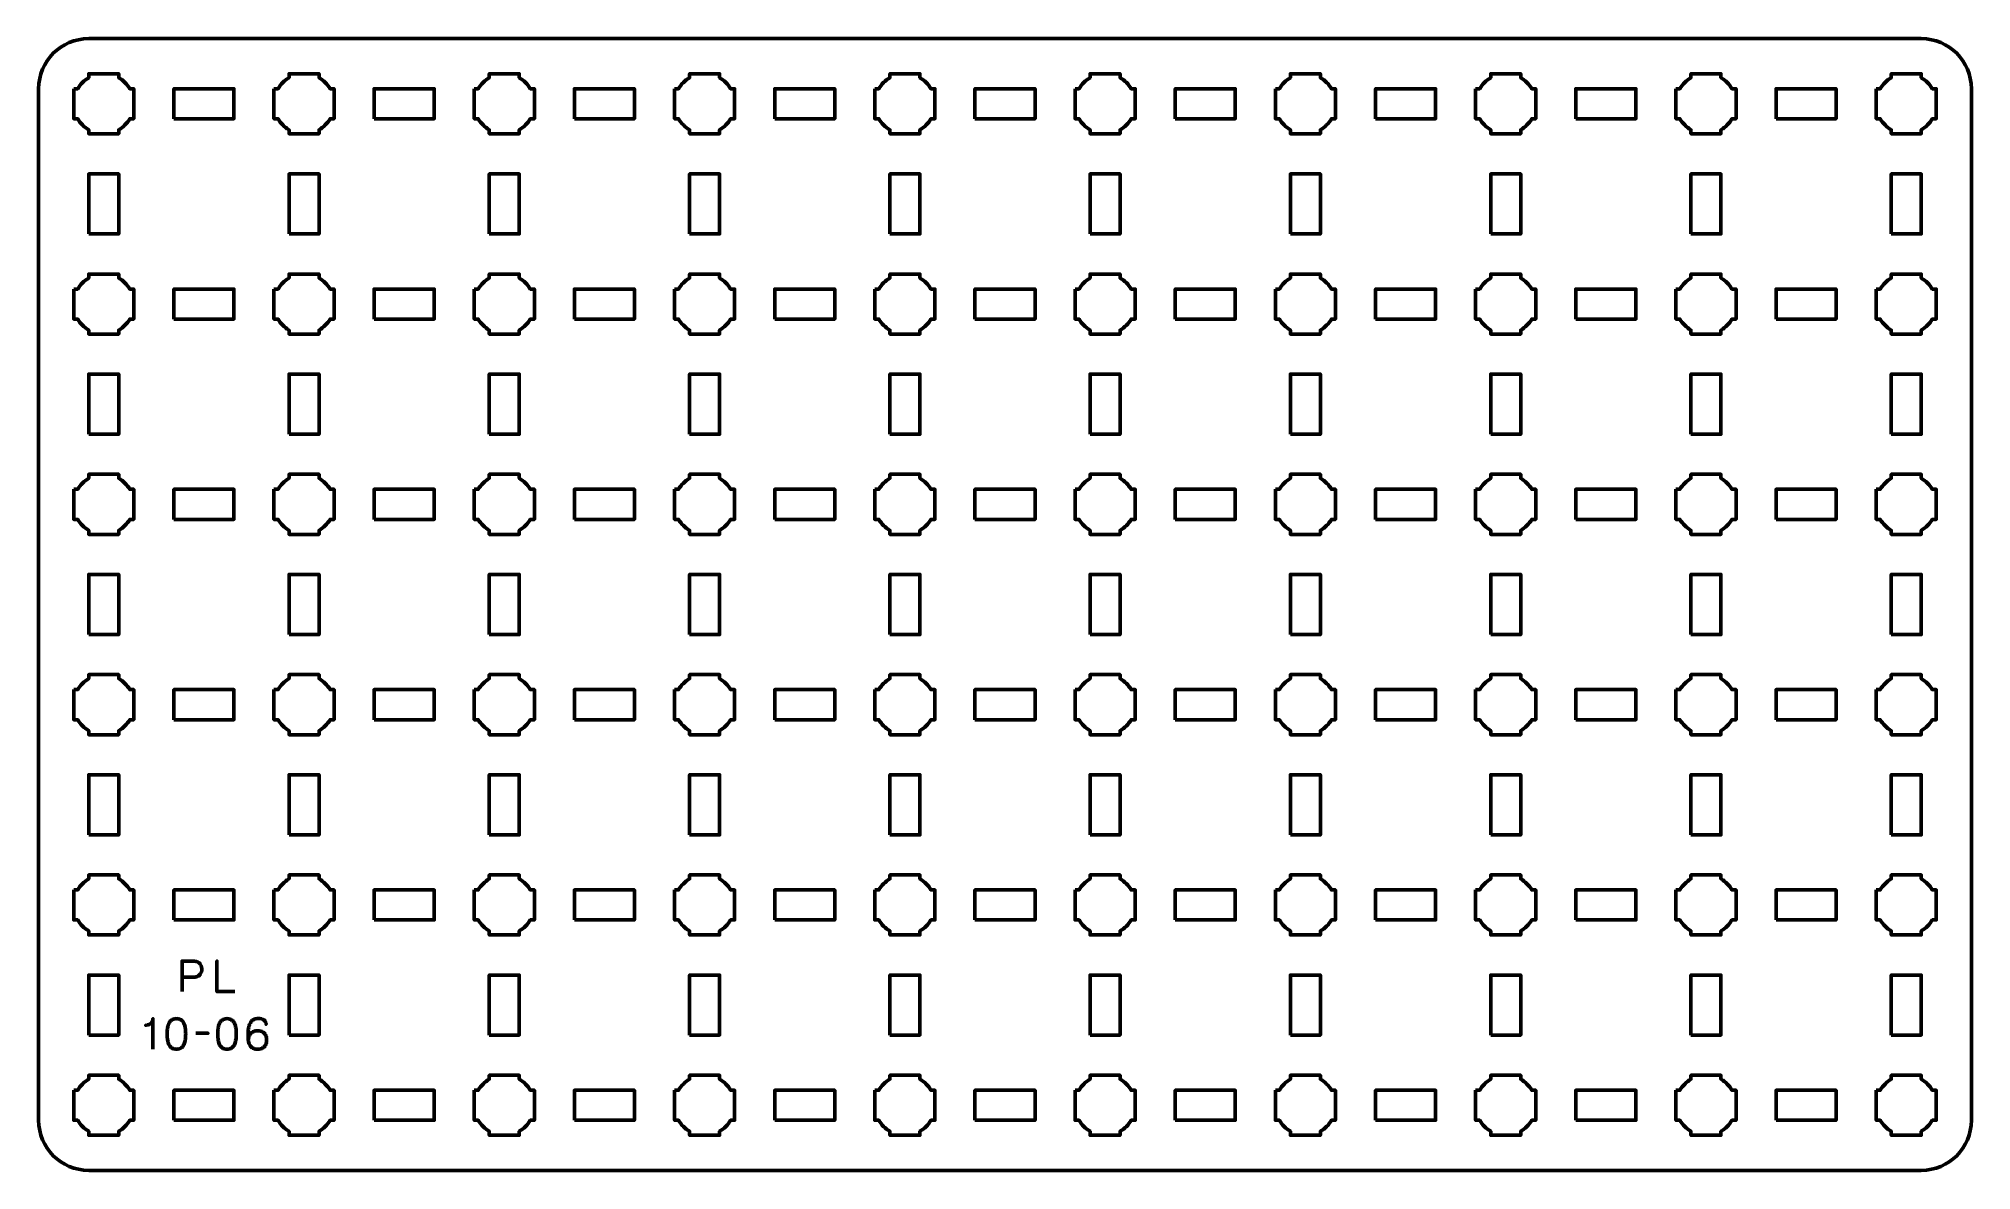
# Model space of a CAD drawing. Header units: centimetres. Extents: x -20.1 to -0.8, y -20.5 to -9.2.
import ezdxf

# ---------------------------------------------------------------- set-up
doc = ezdxf.new("R2010")
doc.units = ezdxf.units.CM
doc.header["$MEASUREMENT"] = 0
doc.layers.add('Layer 1', color=7, linetype='Continuous')

msp = doc.modelspace()

# ---------------------------------------------------------------- linework, layer by layer
at = {"layer": 'Layer 1', "color": 250, "lineweight": 53}
for points in [[(-18.8, -10), (-18.2, -10), (-18.2, -9.7), (-18.8, -9.7), (-18.8, -10)], [(-16.8, -10), (-16.2, -10), (-16.2, -9.7), (-16.8, -9.7), (-16.8, -10)], [(-14.8, -10), (-14.2, -10), (-14.2, -9.7), (-14.8, -9.7), (-14.8, -10)], [(-12.8, -10), (-12.2, -10), (-12.2, -9.7), (-12.8, -9.7), (-12.8, -10)], [(-10.8, -10), (-10.2, -10), (-10.2, -9.7), (-10.8, -9.7), (-10.8, -10)], [(-8.8, -10), (-8.2, -10), (-8.2, -9.7), (-8.8, -9.7), (-8.8, -10)], [(-6.8, -10), (-6.2, -10), (-6.2, -9.7), (-6.8, -9.7), (-6.8, -10)], [(-4.8, -10), (-4.2, -10), (-4.2, -9.7), (-4.8, -9.7), (-4.8, -10)], [(-2.8, -10), (-2.2, -10), (-2.2, -9.7), (-2.8, -9.7), (-2.8, -10)], [(-19.65, -11.15), (-19.35, -11.15), (-19.35, -10.55), (-19.65, -10.55), (-19.65, -11.15)], [(-17.65, -11.15), (-17.35, -11.15), (-17.35, -10.55), (-17.65, -10.55), (-17.65, -11.15)], [(-15.65, -11.15), (-15.35, -11.15), (-15.35, -10.55), (-15.65, -10.55), (-15.65, -11.15)], [(-13.65, -11.15), (-13.35, -11.15), (-13.35, -10.55), (-13.65, -10.55), (-13.65, -11.15)], [(-11.65, -11.15), (-11.35, -11.15), (-11.35, -10.55), (-11.65, -10.55), (-11.65, -11.15)], [(-9.65, -11.15), (-9.35, -11.15), (-9.35, -10.55), (-9.65, -10.55), (-9.65, -11.15)], [(-7.65, -11.15), (-7.35, -11.15), (-7.35, -10.55), (-7.65, -10.55), (-7.65, -11.15)], [(-5.65, -11.15), (-5.35, -11.15), (-5.35, -10.55), (-5.65, -10.55), (-5.65, -11.15)], [(-3.65, -11.15), (-3.35, -11.15), (-3.35, -10.55), (-3.65, -10.55), (-3.65, -11.15)], [(-1.65, -11.15), (-1.35, -11.15), (-1.35, -10.55), (-1.65, -10.55), (-1.65, -11.15)], [(-18.8, -12), (-18.2, -12), (-18.2, -11.7), (-18.8, -11.7), (-18.8, -12)], [(-16.8, -12), (-16.2, -12), (-16.2, -11.7), (-16.8, -11.7), (-16.8, -12)], [(-14.8, -12), (-14.2, -12), (-14.2, -11.7), (-14.8, -11.7), (-14.8, -12)], [(-12.8, -12), (-12.2, -12), (-12.2, -11.7), (-12.8, -11.7), (-12.8, -12)], [(-10.8, -12), (-10.2, -12), (-10.2, -11.7), (-10.8, -11.7), (-10.8, -12)], [(-8.8, -12), (-8.2, -12), (-8.2, -11.7), (-8.8, -11.7), (-8.8, -12)], [(-6.8, -12), (-6.2, -12), (-6.2, -11.7), (-6.8, -11.7), (-6.8, -12)], [(-4.8, -12), (-4.2, -12), (-4.2, -11.7), (-4.8, -11.7), (-4.8, -12)], [(-2.8, -12), (-2.2, -12), (-2.2, -11.7), (-2.8, -11.7), (-2.8, -12)], [(-19.65, -13.15), (-19.35, -13.15), (-19.35, -12.55), (-19.65, -12.55), (-19.65, -13.15)], [(-17.65, -13.15), (-17.35, -13.15), (-17.35, -12.55), (-17.65, -12.55), (-17.65, -13.15)], [(-15.65, -13.15), (-15.35, -13.15), (-15.35, -12.55), (-15.65, -12.55), (-15.65, -13.15)], [(-13.65, -13.15), (-13.35, -13.15), (-13.35, -12.55), (-13.65, -12.55), (-13.65, -13.15)], [(-11.65, -13.15), (-11.35, -13.15), (-11.35, -12.55), (-11.65, -12.55), (-11.65, -13.15)], [(-9.65, -13.15), (-9.35, -13.15), (-9.35, -12.55), (-9.65, -12.55), (-9.65, -13.15)], [(-7.65, -13.15), (-7.35, -13.15), (-7.35, -12.55), (-7.65, -12.55), (-7.65, -13.15)], [(-5.65, -13.15), (-5.35, -13.15), (-5.35, -12.55), (-5.65, -12.55), (-5.65, -13.15)], [(-3.65, -13.15), (-3.35, -13.15), (-3.35, -12.55), (-3.65, -12.55), (-3.65, -13.15)], [(-1.65, -13.15), (-1.35, -13.15), (-1.35, -12.55), (-1.65, -12.55), (-1.65, -13.15)], [(-18.8, -14), (-18.2, -14), (-18.2, -13.7), (-18.8, -13.7), (-18.8, -14)], [(-16.8, -14), (-16.2, -14), (-16.2, -13.7), (-16.8, -13.7), (-16.8, -14)], [(-14.8, -14), (-14.2, -14), (-14.2, -13.7), (-14.8, -13.7), (-14.8, -14)], [(-12.8, -14), (-12.2, -14), (-12.2, -13.7), (-12.8, -13.7), (-12.8, -14)], [(-10.8, -14), (-10.2, -14), (-10.2, -13.7), (-10.8, -13.7), (-10.8, -14)], [(-8.8, -14), (-8.2, -14), (-8.2, -13.7), (-8.8, -13.7), (-8.8, -14)], [(-6.8, -14), (-6.2, -14), (-6.2, -13.7), (-6.8, -13.7), (-6.8, -14)], [(-4.8, -14), (-4.2, -14), (-4.2, -13.7), (-4.8, -13.7), (-4.8, -14)], [(-2.8, -14), (-2.2, -14), (-2.2, -13.7), (-2.8, -13.7), (-2.8, -14)], [(-19.65, -15.15), (-19.35, -15.15), (-19.35, -14.55), (-19.65, -14.55), (-19.65, -15.15)], [(-17.65, -15.15), (-17.35, -15.15), (-17.35, -14.55), (-17.65, -14.55), (-17.65, -15.15)], [(-15.65, -15.15), (-15.35, -15.15), (-15.35, -14.55), (-15.65, -14.55), (-15.65, -15.15)], [(-13.65, -15.15), (-13.35, -15.15), (-13.35, -14.55), (-13.65, -14.55), (-13.65, -15.15)], [(-11.65, -15.15), (-11.35, -15.15), (-11.35, -14.55), (-11.65, -14.55), (-11.65, -15.15)], [(-9.65, -15.15), (-9.35, -15.15), (-9.35, -14.55), (-9.65, -14.55), (-9.65, -15.15)], [(-7.65, -15.15), (-7.35, -15.15), (-7.35, -14.55), (-7.65, -14.55), (-7.65, -15.15)], [(-5.65, -15.15), (-5.35, -15.15), (-5.35, -14.55), (-5.65, -14.55), (-5.65, -15.15)], [(-3.65, -15.15), (-3.35, -15.15), (-3.35, -14.55), (-3.65, -14.55), (-3.65, -15.15)], [(-1.65, -15.15), (-1.35, -15.15), (-1.35, -14.55), (-1.65, -14.55), (-1.65, -15.15)], [(-18.8, -16), (-18.2, -16), (-18.2, -15.7), (-18.8, -15.7), (-18.8, -16)], [(-16.8, -16), (-16.2, -16), (-16.2, -15.7), (-16.8, -15.7), (-16.8, -16)], [(-14.8, -16), (-14.2, -16), (-14.2, -15.7), (-14.8, -15.7), (-14.8, -16)], [(-12.8, -16), (-12.2, -16), (-12.2, -15.7), (-12.8, -15.7), (-12.8, -16)], [(-10.8, -16), (-10.2, -16), (-10.2, -15.7), (-10.8, -15.7), (-10.8, -16)], [(-8.8, -16), (-8.2, -16), (-8.2, -15.7), (-8.8, -15.7), (-8.8, -16)], [(-6.8, -16), (-6.2, -16), (-6.2, -15.7), (-6.8, -15.7), (-6.8, -16)], [(-4.8, -16), (-4.2, -16), (-4.2, -15.7), (-4.8, -15.7), (-4.8, -16)], [(-2.8, -16), (-2.2, -16), (-2.2, -15.7), (-2.8, -15.7), (-2.8, -16)], [(-19.65, -17.15), (-19.35, -17.15), (-19.35, -16.55), (-19.65, -16.55), (-19.65, -17.15)], [(-17.65, -17.15), (-17.35, -17.15), (-17.35, -16.55), (-17.65, -16.55), (-17.65, -17.15)], [(-15.65, -17.15), (-15.35, -17.15), (-15.35, -16.55), (-15.65, -16.55), (-15.65, -17.15)], [(-13.65, -17.15), (-13.35, -17.15), (-13.35, -16.55), (-13.65, -16.55), (-13.65, -17.15)], [(-11.65, -17.15), (-11.35, -17.15), (-11.35, -16.55), (-11.65, -16.55), (-11.65, -17.15)], [(-9.65, -17.15), (-9.35, -17.15), (-9.35, -16.55), (-9.65, -16.55), (-9.65, -17.15)], [(-7.65, -17.15), (-7.35, -17.15), (-7.35, -16.55), (-7.65, -16.55), (-7.65, -17.15)], [(-5.65, -17.15), (-5.35, -17.15), (-5.35, -16.55), (-5.65, -16.55), (-5.65, -17.15)], [(-3.65, -17.15), (-3.35, -17.15), (-3.35, -16.55), (-3.65, -16.55), (-3.65, -17.15)], [(-1.65, -17.15), (-1.35, -17.15), (-1.35, -16.55), (-1.65, -16.55), (-1.65, -17.15)], [(-18.8, -18), (-18.2, -18), (-18.2, -17.7), (-18.8, -17.7), (-18.8, -18)], [(-16.8, -18), (-16.2, -18), (-16.2, -17.7), (-16.8, -17.7), (-16.8, -18)], [(-14.8, -18), (-14.2, -18), (-14.2, -17.7), (-14.8, -17.7), (-14.8, -18)], [(-12.8, -18), (-12.2, -18), (-12.2, -17.7), (-12.8, -17.7), (-12.8, -18)], [(-10.8, -18), (-10.2, -18), (-10.2, -17.7), (-10.8, -17.7), (-10.8, -18)], [(-8.8, -18), (-8.2, -18), (-8.2, -17.7), (-8.8, -17.7), (-8.8, -18)], [(-6.8, -18), (-6.2, -18), (-6.2, -17.7), (-6.8, -17.7), (-6.8, -18)], [(-4.8, -18), (-4.2, -18), (-4.2, -17.7), (-4.8, -17.7), (-4.8, -18)], [(-2.8, -18), (-2.2, -18), (-2.2, -17.7), (-2.8, -17.7), (-2.8, -18)], [(-19.65, -19.15), (-19.35, -19.15), (-19.35, -18.55), (-19.65, -18.55), (-19.65, -19.15)], [(-17.65, -19.15), (-17.35, -19.15), (-17.35, -18.55), (-17.65, -18.55), (-17.65, -19.15)], [(-15.65, -19.15), (-15.35, -19.15), (-15.35, -18.55), (-15.65, -18.55), (-15.65, -19.15)], [(-13.65, -19.15), (-13.35, -19.15), (-13.35, -18.55), (-13.65, -18.55), (-13.65, -19.15)], [(-11.65, -19.15), (-11.35, -19.15), (-11.35, -18.55), (-11.65, -18.55), (-11.65, -19.15)], [(-9.65, -19.15), (-9.35, -19.15), (-9.35, -18.55), (-9.65, -18.55), (-9.65, -19.15)], [(-7.65, -19.15), (-7.35, -19.15), (-7.35, -18.55), (-7.65, -18.55), (-7.65, -19.15)], [(-5.65, -19.15), (-5.35, -19.15), (-5.35, -18.55), (-5.65, -18.55), (-5.65, -19.15)], [(-3.65, -19.15), (-3.35, -19.15), (-3.35, -18.55), (-3.65, -18.55), (-3.65, -19.15)], [(-1.65, -19.15), (-1.35, -19.15), (-1.35, -18.55), (-1.65, -18.55), (-1.65, -19.15)], [(-18.8, -20), (-18.2, -20), (-18.2, -19.7), (-18.8, -19.7), (-18.8, -20)], [(-16.8, -20), (-16.2, -20), (-16.2, -19.7), (-16.8, -19.7), (-16.8, -20)], [(-14.8, -20), (-14.2, -20), (-14.2, -19.7), (-14.8, -19.7), (-14.8, -20)], [(-12.8, -20), (-12.2, -20), (-12.2, -19.7), (-12.8, -19.7), (-12.8, -20)], [(-10.8, -20), (-10.2, -20), (-10.2, -19.7), (-10.8, -19.7), (-10.8, -20)], [(-8.8, -20), (-8.2, -20), (-8.2, -19.7), (-8.8, -19.7), (-8.8, -20)], [(-6.8, -20), (-6.2, -20), (-6.2, -19.7), (-6.8, -19.7), (-6.8, -20)], [(-4.8, -20), (-4.2, -20), (-4.2, -19.7), (-4.8, -19.7), (-4.8, -20)], [(-2.8, -20), (-2.2, -20), (-2.2, -19.7), (-2.8, -19.7), (-2.8, -20)]]:
    msp.add_lwpolyline(points, close=True, dxfattribs=at)
msp.add_open_spline([(-20.15, -20), (-20.15, -20), (-20.15, -9.7), (-20.15, -9.7), (-20.15, -9.7), (-20.15, -9.42391), (-19.92609, -9.2), (-19.65, -9.2), (-19.65, -9.2), (-19.65, -9.2), (-1.35, -9.2), (-1.35, -9.2), (-1.35, -9.2), (-1.07391, -9.2), (-0.85, -9.42391), (-0.85, -9.7), (-0.85, -9.7), (-0.85, -9.7), (-0.85, -20), (-0.85, -20), (-0.85, -20), (-0.85, -20.27609), (-1.07391, -20.5), (-1.35, -20.5), (-1.35, -20.5), (-1.35, -20.5), (-19.65, -20.5), (-19.65, -20.5), (-19.65, -20.5), (-19.92609, -20.5), (-20.15, -20.27609), (-20.15, -20)], degree=3, knots=[0, 0, 0, 0, 0.125, 0.125, 0.125, 0.125, 0.25, 0.25, 0.25, 0.25, 0.375, 0.375, 0.375, 0.375, 0.5, 0.5, 0.5, 0.5, 0.625, 0.625, 0.625, 0.625, 0.75, 0.75, 0.75, 0.75, 0.875, 0.875, 0.875, 0.875, 1, 1, 1, 1], dxfattribs=at)
at = {"layer": 'Layer 1', "lineweight": 53}
for points in [[(-19.8, -9.7), (-19.8, -9.7), (-19.75985, -9.7), (-19.75985, -9.7), (-19.75985, -9.7), (-19.7335, -9.65447), (-19.69553, -9.6165), (-19.65, -9.59015), (-19.65, -9.59015), (-19.65, -9.59015), (-19.65, -9.55), (-19.65, -9.55), (-19.65, -9.55), (-19.65, -9.55), (-19.5, -9.55), (-19.5, -9.55), (-19.5, -9.55), (-19.5, -9.55), (-19.35, -9.55), (-19.35, -9.55), (-19.35, -9.55), (-19.35, -9.55), (-19.35, -9.59015), (-19.35, -9.59015), (-19.35, -9.59015), (-19.30447, -9.6165), (-19.2665, -9.65447), (-19.24015, -9.7), (-19.24015, -9.7), (-19.24015, -9.7), (-19.2, -9.7), (-19.2, -9.7), (-19.2, -9.7), (-19.2, -9.7), (-19.2, -9.85), (-19.2, -9.85), (-19.2, -9.85), (-19.2, -9.85), (-19.2, -10), (-19.2, -10), (-19.2, -10), (-19.2, -10), (-19.24015, -10), (-19.24015, -10), (-19.24015, -10), (-19.2665, -10.04553), (-19.30447, -10.0835), (-19.35, -10.10985), (-19.35, -10.10985), (-19.35, -10.10985), (-19.35, -10.15), (-19.35, -10.15), (-19.35, -10.15), (-19.35, -10.15), (-19.5, -10.15), (-19.5, -10.15), (-19.5, -10.15), (-19.5, -10.15), (-19.65, -10.15), (-19.65, -10.15), (-19.65, -10.15), (-19.65, -10.15), (-19.65, -10.10985), (-19.65, -10.10985), (-19.65, -10.10985), (-19.69553, -10.0835), (-19.7335, -10.04553), (-19.75985, -10), (-19.75985, -10), (-19.75985, -10), (-19.8, -10), (-19.8, -10), (-19.8, -10), (-19.8, -10), (-19.8, -9.85), (-19.8, -9.85), (-19.8, -9.85), (-19.8, -9.85), (-19.8, -9.7), (-19.8, -9.7)], [(-17.8, -9.7), (-17.8, -9.7), (-17.75985, -9.7), (-17.75985, -9.7), (-17.75985, -9.7), (-17.7335, -9.65447), (-17.69553, -9.6165), (-17.65, -9.59015), (-17.65, -9.59015), (-17.65, -9.59015), (-17.65, -9.55), (-17.65, -9.55), (-17.65, -9.55), (-17.65, -9.55), (-17.5, -9.55), (-17.5, -9.55), (-17.5, -9.55), (-17.5, -9.55), (-17.35, -9.55), (-17.35, -9.55), (-17.35, -9.55), (-17.35, -9.55), (-17.35, -9.59015), (-17.35, -9.59015), (-17.35, -9.59015), (-17.30447, -9.6165), (-17.2665, -9.65447), (-17.24015, -9.7), (-17.24015, -9.7), (-17.24015, -9.7), (-17.2, -9.7), (-17.2, -9.7), (-17.2, -9.7), (-17.2, -9.7), (-17.2, -9.85), (-17.2, -9.85), (-17.2, -9.85), (-17.2, -9.85), (-17.2, -10), (-17.2, -10), (-17.2, -10), (-17.2, -10), (-17.24015, -10), (-17.24015, -10), (-17.24015, -10), (-17.2665, -10.04553), (-17.30447, -10.0835), (-17.35, -10.10985), (-17.35, -10.10985), (-17.35, -10.10985), (-17.35, -10.15), (-17.35, -10.15), (-17.35, -10.15), (-17.35, -10.15), (-17.5, -10.15), (-17.5, -10.15), (-17.5, -10.15), (-17.5, -10.15), (-17.65, -10.15), (-17.65, -10.15), (-17.65, -10.15), (-17.65, -10.15), (-17.65, -10.10985), (-17.65, -10.10985), (-17.65, -10.10985), (-17.69553, -10.0835), (-17.7335, -10.04553), (-17.75985, -10), (-17.75985, -10), (-17.75985, -10), (-17.8, -10), (-17.8, -10), (-17.8, -10), (-17.8, -10), (-17.8, -9.85), (-17.8, -9.85), (-17.8, -9.85), (-17.8, -9.85), (-17.8, -9.7), (-17.8, -9.7)], [(-15.8, -9.7), (-15.8, -9.7), (-15.75985, -9.7), (-15.75985, -9.7), (-15.75985, -9.7), (-15.7335, -9.65447), (-15.69553, -9.6165), (-15.65, -9.59015), (-15.65, -9.59015), (-15.65, -9.59015), (-15.65, -9.55), (-15.65, -9.55), (-15.65, -9.55), (-15.65, -9.55), (-15.5, -9.55), (-15.5, -9.55), (-15.5, -9.55), (-15.5, -9.55), (-15.35, -9.55), (-15.35, -9.55), (-15.35, -9.55), (-15.35, -9.55), (-15.35, -9.59015), (-15.35, -9.59015), (-15.35, -9.59015), (-15.30447, -9.6165), (-15.2665, -9.65447), (-15.24015, -9.7), (-15.24015, -9.7), (-15.24015, -9.7), (-15.2, -9.7), (-15.2, -9.7), (-15.2, -9.7), (-15.2, -9.7), (-15.2, -9.85), (-15.2, -9.85), (-15.2, -9.85), (-15.2, -9.85), (-15.2, -10), (-15.2, -10), (-15.2, -10), (-15.2, -10), (-15.24015, -10), (-15.24015, -10), (-15.24015, -10), (-15.2665, -10.04553), (-15.30447, -10.0835), (-15.35, -10.10985), (-15.35, -10.10985), (-15.35, -10.10985), (-15.35, -10.15), (-15.35, -10.15), (-15.35, -10.15), (-15.35, -10.15), (-15.5, -10.15), (-15.5, -10.15), (-15.5, -10.15), (-15.5, -10.15), (-15.65, -10.15), (-15.65, -10.15), (-15.65, -10.15), (-15.65, -10.15), (-15.65, -10.10985), (-15.65, -10.10985), (-15.65, -10.10985), (-15.69553, -10.0835), (-15.7335, -10.04553), (-15.75985, -10), (-15.75985, -10), (-15.75985, -10), (-15.8, -10), (-15.8, -10), (-15.8, -10), (-15.8, -10), (-15.8, -9.85), (-15.8, -9.85), (-15.8, -9.85), (-15.8, -9.85), (-15.8, -9.7), (-15.8, -9.7)], [(-13.8, -9.7), (-13.8, -9.7), (-13.75985, -9.7), (-13.75985, -9.7), (-13.75985, -9.7), (-13.7335, -9.65447), (-13.69553, -9.6165), (-13.65, -9.59015), (-13.65, -9.59015), (-13.65, -9.59015), (-13.65, -9.55), (-13.65, -9.55), (-13.65, -9.55), (-13.65, -9.55), (-13.5, -9.55), (-13.5, -9.55), (-13.5, -9.55), (-13.5, -9.55), (-13.35, -9.55), (-13.35, -9.55), (-13.35, -9.55), (-13.35, -9.55), (-13.35, -9.59015), (-13.35, -9.59015), (-13.35, -9.59015), (-13.30447, -9.6165), (-13.2665, -9.65447), (-13.24015, -9.7), (-13.24015, -9.7), (-13.24015, -9.7), (-13.2, -9.7), (-13.2, -9.7), (-13.2, -9.7), (-13.2, -9.7), (-13.2, -9.85), (-13.2, -9.85), (-13.2, -9.85), (-13.2, -9.85), (-13.2, -10), (-13.2, -10), (-13.2, -10), (-13.2, -10), (-13.24015, -10), (-13.24015, -10), (-13.24015, -10), (-13.2665, -10.04553), (-13.30447, -10.0835), (-13.35, -10.10985), (-13.35, -10.10985), (-13.35, -10.10985), (-13.35, -10.15), (-13.35, -10.15), (-13.35, -10.15), (-13.35, -10.15), (-13.5, -10.15), (-13.5, -10.15), (-13.5, -10.15), (-13.5, -10.15), (-13.65, -10.15), (-13.65, -10.15), (-13.65, -10.15), (-13.65, -10.15), (-13.65, -10.10985), (-13.65, -10.10985), (-13.65, -10.10985), (-13.69553, -10.0835), (-13.7335, -10.04553), (-13.75985, -10), (-13.75985, -10), (-13.75985, -10), (-13.8, -10), (-13.8, -10), (-13.8, -10), (-13.8, -10), (-13.8, -9.85), (-13.8, -9.85), (-13.8, -9.85), (-13.8, -9.85), (-13.8, -9.7), (-13.8, -9.7)], [(-11.8, -9.7), (-11.8, -9.7), (-11.75985, -9.7), (-11.75985, -9.7), (-11.75985, -9.7), (-11.7335, -9.65447), (-11.69553, -9.6165), (-11.65, -9.59015), (-11.65, -9.59015), (-11.65, -9.59015), (-11.65, -9.55), (-11.65, -9.55), (-11.65, -9.55), (-11.65, -9.55), (-11.5, -9.55), (-11.5, -9.55), (-11.5, -9.55), (-11.5, -9.55), (-11.35, -9.55), (-11.35, -9.55), (-11.35, -9.55), (-11.35, -9.55), (-11.35, -9.59015), (-11.35, -9.59015), (-11.35, -9.59015), (-11.30447, -9.6165), (-11.2665, -9.65447), (-11.24015, -9.7), (-11.24015, -9.7), (-11.24015, -9.7), (-11.2, -9.7), (-11.2, -9.7), (-11.2, -9.7), (-11.2, -9.7), (-11.2, -9.85), (-11.2, -9.85), (-11.2, -9.85), (-11.2, -9.85), (-11.2, -10), (-11.2, -10), (-11.2, -10), (-11.2, -10), (-11.24015, -10), (-11.24015, -10), (-11.24015, -10), (-11.2665, -10.04553), (-11.30447, -10.0835), (-11.35, -10.10985), (-11.35, -10.10985), (-11.35, -10.10985), (-11.35, -10.15), (-11.35, -10.15), (-11.35, -10.15), (-11.35, -10.15), (-11.5, -10.15), (-11.5, -10.15), (-11.5, -10.15), (-11.5, -10.15), (-11.65, -10.15), (-11.65, -10.15), (-11.65, -10.15), (-11.65, -10.15), (-11.65, -10.10985), (-11.65, -10.10985), (-11.65, -10.10985), (-11.69553, -10.0835), (-11.7335, -10.04553), (-11.75985, -10), (-11.75985, -10), (-11.75985, -10), (-11.8, -10), (-11.8, -10), (-11.8, -10), (-11.8, -10), (-11.8, -9.85), (-11.8, -9.85), (-11.8, -9.85), (-11.8, -9.85), (-11.8, -9.7), (-11.8, -9.7)], [(-9.8, -9.7), (-9.8, -9.7), (-9.75985, -9.7), (-9.75985, -9.7), (-9.75985, -9.7), (-9.7335, -9.65447), (-9.69553, -9.6165), (-9.65, -9.59015), (-9.65, -9.59015), (-9.65, -9.59015), (-9.65, -9.55), (-9.65, -9.55), (-9.65, -9.55), (-9.65, -9.55), (-9.5, -9.55), (-9.5, -9.55), (-9.5, -9.55), (-9.5, -9.55), (-9.35, -9.55), (-9.35, -9.55), (-9.35, -9.55), (-9.35, -9.55), (-9.35, -9.59015), (-9.35, -9.59015), (-9.35, -9.59015), (-9.30447, -9.6165), (-9.2665, -9.65447), (-9.24015, -9.7), (-9.24015, -9.7), (-9.24015, -9.7), (-9.2, -9.7), (-9.2, -9.7), (-9.2, -9.7), (-9.2, -9.7), (-9.2, -9.85), (-9.2, -9.85), (-9.2, -9.85), (-9.2, -9.85), (-9.2, -10), (-9.2, -10), (-9.2, -10), (-9.2, -10), (-9.24015, -10), (-9.24015, -10), (-9.24015, -10), (-9.2665, -10.04553), (-9.30447, -10.0835), (-9.35, -10.10985), (-9.35, -10.10985), (-9.35, -10.10985), (-9.35, -10.15), (-9.35, -10.15), (-9.35, -10.15), (-9.35, -10.15), (-9.5, -10.15), (-9.5, -10.15), (-9.5, -10.15), (-9.5, -10.15), (-9.65, -10.15), (-9.65, -10.15), (-9.65, -10.15), (-9.65, -10.15), (-9.65, -10.10985), (-9.65, -10.10985), (-9.65, -10.10985), (-9.69553, -10.0835), (-9.7335, -10.04553), (-9.75985, -10), (-9.75985, -10), (-9.75985, -10), (-9.8, -10), (-9.8, -10), (-9.8, -10), (-9.8, -10), (-9.8, -9.85), (-9.8, -9.85), (-9.8, -9.85), (-9.8, -9.85), (-9.8, -9.7), (-9.8, -9.7)], [(-7.8, -9.7), (-7.8, -9.7), (-7.75985, -9.7), (-7.75985, -9.7), (-7.75985, -9.7), (-7.7335, -9.65447), (-7.69553, -9.6165), (-7.65, -9.59015), (-7.65, -9.59015), (-7.65, -9.59015), (-7.65, -9.55), (-7.65, -9.55), (-7.65, -9.55), (-7.65, -9.55), (-7.5, -9.55), (-7.5, -9.55), (-7.5, -9.55), (-7.5, -9.55), (-7.35, -9.55), (-7.35, -9.55), (-7.35, -9.55), (-7.35, -9.55), (-7.35, -9.59015), (-7.35, -9.59015), (-7.35, -9.59015), (-7.30447, -9.6165), (-7.2665, -9.65447), (-7.24015, -9.7), (-7.24015, -9.7), (-7.24015, -9.7), (-7.2, -9.7), (-7.2, -9.7), (-7.2, -9.7), (-7.2, -9.7), (-7.2, -9.85), (-7.2, -9.85), (-7.2, -9.85), (-7.2, -9.85), (-7.2, -10), (-7.2, -10), (-7.2, -10), (-7.2, -10), (-7.24015, -10), (-7.24015, -10), (-7.24015, -10), (-7.2665, -10.04553), (-7.30447, -10.0835), (-7.35, -10.10985), (-7.35, -10.10985), (-7.35, -10.10985), (-7.35, -10.15), (-7.35, -10.15), (-7.35, -10.15), (-7.35, -10.15), (-7.5, -10.15), (-7.5, -10.15), (-7.5, -10.15), (-7.5, -10.15), (-7.65, -10.15), (-7.65, -10.15), (-7.65, -10.15), (-7.65, -10.15), (-7.65, -10.10985), (-7.65, -10.10985), (-7.65, -10.10985), (-7.69553, -10.0835), (-7.7335, -10.04553), (-7.75985, -10), (-7.75985, -10), (-7.75985, -10), (-7.8, -10), (-7.8, -10), (-7.8, -10), (-7.8, -10), (-7.8, -9.85), (-7.8, -9.85), (-7.8, -9.85), (-7.8, -9.85), (-7.8, -9.7), (-7.8, -9.7)], [(-5.8, -9.7), (-5.8, -9.7), (-5.75985, -9.7), (-5.75985, -9.7), (-5.75985, -9.7), (-5.7335, -9.65447), (-5.69553, -9.6165), (-5.65, -9.59015), (-5.65, -9.59015), (-5.65, -9.59015), (-5.65, -9.55), (-5.65, -9.55), (-5.65, -9.55), (-5.65, -9.55), (-5.5, -9.55), (-5.5, -9.55), (-5.5, -9.55), (-5.5, -9.55), (-5.35, -9.55), (-5.35, -9.55), (-5.35, -9.55), (-5.35, -9.55), (-5.35, -9.59015), (-5.35, -9.59015), (-5.35, -9.59015), (-5.30447, -9.6165), (-5.2665, -9.65447), (-5.24015, -9.7), (-5.24015, -9.7), (-5.24015, -9.7), (-5.2, -9.7), (-5.2, -9.7), (-5.2, -9.7), (-5.2, -9.7), (-5.2, -9.85), (-5.2, -9.85), (-5.2, -9.85), (-5.2, -9.85), (-5.2, -10), (-5.2, -10), (-5.2, -10), (-5.2, -10), (-5.24015, -10), (-5.24015, -10), (-5.24015, -10), (-5.2665, -10.04553), (-5.30447, -10.0835), (-5.35, -10.10985), (-5.35, -10.10985), (-5.35, -10.10985), (-5.35, -10.15), (-5.35, -10.15), (-5.35, -10.15), (-5.35, -10.15), (-5.5, -10.15), (-5.5, -10.15), (-5.5, -10.15), (-5.5, -10.15), (-5.65, -10.15), (-5.65, -10.15), (-5.65, -10.15), (-5.65, -10.15), (-5.65, -10.10985), (-5.65, -10.10985), (-5.65, -10.10985), (-5.69553, -10.0835), (-5.7335, -10.04553), (-5.75985, -10), (-5.75985, -10), (-5.75985, -10), (-5.8, -10), (-5.8, -10), (-5.8, -10), (-5.8, -10), (-5.8, -9.85), (-5.8, -9.85), (-5.8, -9.85), (-5.8, -9.85), (-5.8, -9.7), (-5.8, -9.7)], [(-3.8, -9.7), (-3.8, -9.7), (-3.75985, -9.7), (-3.75985, -9.7), (-3.75985, -9.7), (-3.7335, -9.65447), (-3.69553, -9.6165), (-3.65, -9.59015), (-3.65, -9.59015), (-3.65, -9.59015), (-3.65, -9.55), (-3.65, -9.55), (-3.65, -9.55), (-3.65, -9.55), (-3.5, -9.55), (-3.5, -9.55), (-3.5, -9.55), (-3.5, -9.55), (-3.35, -9.55), (-3.35, -9.55), (-3.35, -9.55), (-3.35, -9.55), (-3.35, -9.59015), (-3.35, -9.59015), (-3.35, -9.59015), (-3.30447, -9.6165), (-3.2665, -9.65447), (-3.24015, -9.7), (-3.24015, -9.7), (-3.24015, -9.7), (-3.2, -9.7), (-3.2, -9.7), (-3.2, -9.7), (-3.2, -9.7), (-3.2, -9.85), (-3.2, -9.85), (-3.2, -9.85), (-3.2, -9.85), (-3.2, -10), (-3.2, -10), (-3.2, -10), (-3.2, -10), (-3.24015, -10), (-3.24015, -10), (-3.24015, -10), (-3.2665, -10.04553), (-3.30447, -10.0835), (-3.35, -10.10985), (-3.35, -10.10985), (-3.35, -10.10985), (-3.35, -10.15), (-3.35, -10.15), (-3.35, -10.15), (-3.35, -10.15), (-3.5, -10.15), (-3.5, -10.15), (-3.5, -10.15), (-3.5, -10.15), (-3.65, -10.15), (-3.65, -10.15), (-3.65, -10.15), (-3.65, -10.15), (-3.65, -10.10985), (-3.65, -10.10985), (-3.65, -10.10985), (-3.69553, -10.0835), (-3.7335, -10.04553), (-3.75985, -10), (-3.75985, -10), (-3.75985, -10), (-3.8, -10), (-3.8, -10), (-3.8, -10), (-3.8, -10), (-3.8, -9.85), (-3.8, -9.85), (-3.8, -9.85), (-3.8, -9.85), (-3.8, -9.7), (-3.8, -9.7)], [(-1.8, -9.7), (-1.8, -9.7), (-1.75985, -9.7), (-1.75985, -9.7), (-1.75985, -9.7), (-1.7335, -9.65447), (-1.69553, -9.6165), (-1.65, -9.59015), (-1.65, -9.59015), (-1.65, -9.59015), (-1.65, -9.55), (-1.65, -9.55), (-1.65, -9.55), (-1.65, -9.55), (-1.5, -9.55), (-1.5, -9.55), (-1.5, -9.55), (-1.5, -9.55), (-1.35, -9.55), (-1.35, -9.55), (-1.35, -9.55), (-1.35, -9.55), (-1.35, -9.59015), (-1.35, -9.59015), (-1.35, -9.59015), (-1.30447, -9.6165), (-1.2665, -9.65447), (-1.24015, -9.7), (-1.24015, -9.7), (-1.24015, -9.7), (-1.2, -9.7), (-1.2, -9.7), (-1.2, -9.7), (-1.2, -9.7), (-1.2, -9.85), (-1.2, -9.85), (-1.2, -9.85), (-1.2, -9.85), (-1.2, -10), (-1.2, -10), (-1.2, -10), (-1.2, -10), (-1.24015, -10), (-1.24015, -10), (-1.24015, -10), (-1.2665, -10.04553), (-1.30447, -10.0835), (-1.35, -10.10985), (-1.35, -10.10985), (-1.35, -10.10985), (-1.35, -10.15), (-1.35, -10.15), (-1.35, -10.15), (-1.35, -10.15), (-1.5, -10.15), (-1.5, -10.15), (-1.5, -10.15), (-1.5, -10.15), (-1.65, -10.15), (-1.65, -10.15), (-1.65, -10.15), (-1.65, -10.15), (-1.65, -10.10985), (-1.65, -10.10985), (-1.65, -10.10985), (-1.69553, -10.0835), (-1.7335, -10.04553), (-1.75985, -10), (-1.75985, -10), (-1.75985, -10), (-1.8, -10), (-1.8, -10), (-1.8, -10), (-1.8, -10), (-1.8, -9.85), (-1.8, -9.85), (-1.8, -9.85), (-1.8, -9.85), (-1.8, -9.7), (-1.8, -9.7)], [(-19.8, -11.7), (-19.8, -11.7), (-19.75985, -11.7), (-19.75985, -11.7), (-19.75985, -11.7), (-19.7335, -11.65447), (-19.69553, -11.6165), (-19.65, -11.59015), (-19.65, -11.59015), (-19.65, -11.59015), (-19.65, -11.55), (-19.65, -11.55), (-19.65, -11.55), (-19.65, -11.55), (-19.5, -11.55), (-19.5, -11.55), (-19.5, -11.55), (-19.5, -11.55), (-19.35, -11.55), (-19.35, -11.55), (-19.35, -11.55), (-19.35, -11.55), (-19.35, -11.59015), (-19.35, -11.59015), (-19.35, -11.59015), (-19.30447, -11.6165), (-19.2665, -11.65447), (-19.24015, -11.7), (-19.24015, -11.7), (-19.24015, -11.7), (-19.2, -11.7), (-19.2, -11.7), (-19.2, -11.7), (-19.2, -11.7), (-19.2, -11.85), (-19.2, -11.85), (-19.2, -11.85), (-19.2, -11.85), (-19.2, -12), (-19.2, -12), (-19.2, -12), (-19.2, -12), (-19.24015, -12), (-19.24015, -12), (-19.24015, -12), (-19.2665, -12.04553), (-19.30447, -12.0835), (-19.35, -12.10985), (-19.35, -12.10985), (-19.35, -12.10985), (-19.35, -12.15), (-19.35, -12.15), (-19.35, -12.15), (-19.35, -12.15), (-19.5, -12.15), (-19.5, -12.15), (-19.5, -12.15), (-19.5, -12.15), (-19.65, -12.15), (-19.65, -12.15), (-19.65, -12.15), (-19.65, -12.15), (-19.65, -12.10985), (-19.65, -12.10985), (-19.65, -12.10985), (-19.69553, -12.0835), (-19.7335, -12.04553), (-19.75985, -12), (-19.75985, -12), (-19.75985, -12), (-19.8, -12), (-19.8, -12), (-19.8, -12), (-19.8, -12), (-19.8, -11.85), (-19.8, -11.85), (-19.8, -11.85), (-19.8, -11.85), (-19.8, -11.7), (-19.8, -11.7)], [(-17.8, -11.7), (-17.8, -11.7), (-17.75985, -11.7), (-17.75985, -11.7), (-17.75985, -11.7), (-17.7335, -11.65447), (-17.69553, -11.6165), (-17.65, -11.59015), (-17.65, -11.59015), (-17.65, -11.59015), (-17.65, -11.55), (-17.65, -11.55), (-17.65, -11.55), (-17.65, -11.55), (-17.5, -11.55), (-17.5, -11.55), (-17.5, -11.55), (-17.5, -11.55), (-17.35, -11.55), (-17.35, -11.55), (-17.35, -11.55), (-17.35, -11.55), (-17.35, -11.59015), (-17.35, -11.59015), (-17.35, -11.59015), (-17.30447, -11.6165), (-17.2665, -11.65447), (-17.24015, -11.7), (-17.24015, -11.7), (-17.24015, -11.7), (-17.2, -11.7), (-17.2, -11.7), (-17.2, -11.7), (-17.2, -11.7), (-17.2, -11.85), (-17.2, -11.85), (-17.2, -11.85), (-17.2, -11.85), (-17.2, -12), (-17.2, -12), (-17.2, -12), (-17.2, -12), (-17.24015, -12), (-17.24015, -12), (-17.24015, -12), (-17.2665, -12.04553), (-17.30447, -12.0835), (-17.35, -12.10985), (-17.35, -12.10985), (-17.35, -12.10985), (-17.35, -12.15), (-17.35, -12.15), (-17.35, -12.15), (-17.35, -12.15), (-17.5, -12.15), (-17.5, -12.15), (-17.5, -12.15), (-17.5, -12.15), (-17.65, -12.15), (-17.65, -12.15), (-17.65, -12.15), (-17.65, -12.15), (-17.65, -12.10985), (-17.65, -12.10985), (-17.65, -12.10985), (-17.69553, -12.0835), (-17.7335, -12.04553), (-17.75985, -12), (-17.75985, -12), (-17.75985, -12), (-17.8, -12), (-17.8, -12), (-17.8, -12), (-17.8, -12), (-17.8, -11.85), (-17.8, -11.85), (-17.8, -11.85), (-17.8, -11.85), (-17.8, -11.7), (-17.8, -11.7)], [(-15.8, -11.7), (-15.8, -11.7), (-15.75985, -11.7), (-15.75985, -11.7), (-15.75985, -11.7), (-15.7335, -11.65447), (-15.69553, -11.6165), (-15.65, -11.59015), (-15.65, -11.59015), (-15.65, -11.59015), (-15.65, -11.55), (-15.65, -11.55), (-15.65, -11.55), (-15.65, -11.55), (-15.5, -11.55), (-15.5, -11.55), (-15.5, -11.55), (-15.5, -11.55), (-15.35, -11.55), (-15.35, -11.55), (-15.35, -11.55), (-15.35, -11.55), (-15.35, -11.59015), (-15.35, -11.59015), (-15.35, -11.59015), (-15.30447, -11.6165), (-15.2665, -11.65447), (-15.24015, -11.7), (-15.24015, -11.7), (-15.24015, -11.7), (-15.2, -11.7), (-15.2, -11.7), (-15.2, -11.7), (-15.2, -11.7), (-15.2, -11.85), (-15.2, -11.85), (-15.2, -11.85), (-15.2, -11.85), (-15.2, -12), (-15.2, -12), (-15.2, -12), (-15.2, -12), (-15.24015, -12), (-15.24015, -12), (-15.24015, -12), (-15.2665, -12.04553), (-15.30447, -12.0835), (-15.35, -12.10985), (-15.35, -12.10985), (-15.35, -12.10985), (-15.35, -12.15), (-15.35, -12.15), (-15.35, -12.15), (-15.35, -12.15), (-15.5, -12.15), (-15.5, -12.15), (-15.5, -12.15), (-15.5, -12.15), (-15.65, -12.15), (-15.65, -12.15), (-15.65, -12.15), (-15.65, -12.15), (-15.65, -12.10985), (-15.65, -12.10985), (-15.65, -12.10985), (-15.69553, -12.0835), (-15.7335, -12.04553), (-15.75985, -12), (-15.75985, -12), (-15.75985, -12), (-15.8, -12), (-15.8, -12), (-15.8, -12), (-15.8, -12), (-15.8, -11.85), (-15.8, -11.85), (-15.8, -11.85), (-15.8, -11.85), (-15.8, -11.7), (-15.8, -11.7)], [(-13.8, -11.7), (-13.8, -11.7), (-13.75985, -11.7), (-13.75985, -11.7), (-13.75985, -11.7), (-13.7335, -11.65447), (-13.69553, -11.6165), (-13.65, -11.59015), (-13.65, -11.59015), (-13.65, -11.59015), (-13.65, -11.55), (-13.65, -11.55), (-13.65, -11.55), (-13.65, -11.55), (-13.5, -11.55), (-13.5, -11.55), (-13.5, -11.55), (-13.5, -11.55), (-13.35, -11.55), (-13.35, -11.55), (-13.35, -11.55), (-13.35, -11.55), (-13.35, -11.59015), (-13.35, -11.59015), (-13.35, -11.59015), (-13.30447, -11.6165), (-13.2665, -11.65447), (-13.24015, -11.7), (-13.24015, -11.7), (-13.24015, -11.7), (-13.2, -11.7), (-13.2, -11.7), (-13.2, -11.7), (-13.2, -11.7), (-13.2, -11.85), (-13.2, -11.85), (-13.2, -11.85), (-13.2, -11.85), (-13.2, -12), (-13.2, -12), (-13.2, -12), (-13.2, -12), (-13.24015, -12), (-13.24015, -12), (-13.24015, -12), (-13.2665, -12.04553), (-13.30447, -12.0835), (-13.35, -12.10985), (-13.35, -12.10985), (-13.35, -12.10985), (-13.35, -12.15), (-13.35, -12.15), (-13.35, -12.15), (-13.35, -12.15), (-13.5, -12.15), (-13.5, -12.15), (-13.5, -12.15), (-13.5, -12.15), (-13.65, -12.15), (-13.65, -12.15), (-13.65, -12.15), (-13.65, -12.15), (-13.65, -12.10985), (-13.65, -12.10985), (-13.65, -12.10985), (-13.69553, -12.0835), (-13.7335, -12.04553), (-13.75985, -12), (-13.75985, -12), (-13.75985, -12), (-13.8, -12), (-13.8, -12), (-13.8, -12), (-13.8, -12), (-13.8, -11.85), (-13.8, -11.85), (-13.8, -11.85), (-13.8, -11.85), (-13.8, -11.7), (-13.8, -11.7)], [(-11.8, -11.7), (-11.8, -11.7), (-11.75985, -11.7), (-11.75985, -11.7), (-11.75985, -11.7), (-11.7335, -11.65447), (-11.69553, -11.6165), (-11.65, -11.59015), (-11.65, -11.59015), (-11.65, -11.59015), (-11.65, -11.55), (-11.65, -11.55), (-11.65, -11.55), (-11.65, -11.55), (-11.5, -11.55), (-11.5, -11.55), (-11.5, -11.55), (-11.5, -11.55), (-11.35, -11.55), (-11.35, -11.55), (-11.35, -11.55), (-11.35, -11.55), (-11.35, -11.59015), (-11.35, -11.59015), (-11.35, -11.59015), (-11.30447, -11.6165), (-11.2665, -11.65447), (-11.24015, -11.7), (-11.24015, -11.7), (-11.24015, -11.7), (-11.2, -11.7), (-11.2, -11.7), (-11.2, -11.7), (-11.2, -11.7), (-11.2, -11.85), (-11.2, -11.85), (-11.2, -11.85), (-11.2, -11.85), (-11.2, -12), (-11.2, -12), (-11.2, -12), (-11.2, -12), (-11.24015, -12), (-11.24015, -12), (-11.24015, -12), (-11.2665, -12.04553), (-11.30447, -12.0835), (-11.35, -12.10985), (-11.35, -12.10985), (-11.35, -12.10985), (-11.35, -12.15), (-11.35, -12.15), (-11.35, -12.15), (-11.35, -12.15), (-11.5, -12.15), (-11.5, -12.15), (-11.5, -12.15), (-11.5, -12.15), (-11.65, -12.15), (-11.65, -12.15), (-11.65, -12.15), (-11.65, -12.15), (-11.65, -12.10985), (-11.65, -12.10985), (-11.65, -12.10985), (-11.69553, -12.0835), (-11.7335, -12.04553), (-11.75985, -12), (-11.75985, -12), (-11.75985, -12), (-11.8, -12), (-11.8, -12), (-11.8, -12), (-11.8, -12), (-11.8, -11.85), (-11.8, -11.85), (-11.8, -11.85), (-11.8, -11.85), (-11.8, -11.7), (-11.8, -11.7)], [(-9.8, -11.7), (-9.8, -11.7), (-9.75985, -11.7), (-9.75985, -11.7), (-9.75985, -11.7), (-9.7335, -11.65447), (-9.69553, -11.6165), (-9.65, -11.59015), (-9.65, -11.59015), (-9.65, -11.59015), (-9.65, -11.55), (-9.65, -11.55), (-9.65, -11.55), (-9.65, -11.55), (-9.5, -11.55), (-9.5, -11.55), (-9.5, -11.55), (-9.5, -11.55), (-9.35, -11.55), (-9.35, -11.55), (-9.35, -11.55), (-9.35, -11.55), (-9.35, -11.59015), (-9.35, -11.59015), (-9.35, -11.59015), (-9.30447, -11.6165), (-9.2665, -11.65447), (-9.24015, -11.7), (-9.24015, -11.7), (-9.24015, -11.7), (-9.2, -11.7), (-9.2, -11.7), (-9.2, -11.7), (-9.2, -11.7), (-9.2, -11.85), (-9.2, -11.85), (-9.2, -11.85), (-9.2, -11.85), (-9.2, -12), (-9.2, -12), (-9.2, -12), (-9.2, -12), (-9.24015, -12), (-9.24015, -12), (-9.24015, -12), (-9.2665, -12.04553), (-9.30447, -12.0835), (-9.35, -12.10985), (-9.35, -12.10985), (-9.35, -12.10985), (-9.35, -12.15), (-9.35, -12.15), (-9.35, -12.15), (-9.35, -12.15), (-9.5, -12.15), (-9.5, -12.15), (-9.5, -12.15), (-9.5, -12.15), (-9.65, -12.15), (-9.65, -12.15), (-9.65, -12.15), (-9.65, -12.15), (-9.65, -12.10985), (-9.65, -12.10985), (-9.65, -12.10985), (-9.69553, -12.0835), (-9.7335, -12.04553), (-9.75985, -12), (-9.75985, -12), (-9.75985, -12), (-9.8, -12), (-9.8, -12), (-9.8, -12), (-9.8, -12), (-9.8, -11.85), (-9.8, -11.85), (-9.8, -11.85), (-9.8, -11.85), (-9.8, -11.7), (-9.8, -11.7)], [(-7.8, -11.7), (-7.8, -11.7), (-7.75985, -11.7), (-7.75985, -11.7), (-7.75985, -11.7), (-7.7335, -11.65447), (-7.69553, -11.6165), (-7.65, -11.59015), (-7.65, -11.59015), (-7.65, -11.59015), (-7.65, -11.55), (-7.65, -11.55), (-7.65, -11.55), (-7.65, -11.55), (-7.5, -11.55), (-7.5, -11.55), (-7.5, -11.55), (-7.5, -11.55), (-7.35, -11.55), (-7.35, -11.55), (-7.35, -11.55), (-7.35, -11.55), (-7.35, -11.59015), (-7.35, -11.59015), (-7.35, -11.59015), (-7.30447, -11.6165), (-7.2665, -11.65447), (-7.24015, -11.7), (-7.24015, -11.7), (-7.24015, -11.7), (-7.2, -11.7), (-7.2, -11.7), (-7.2, -11.7), (-7.2, -11.7), (-7.2, -11.85), (-7.2, -11.85), (-7.2, -11.85), (-7.2, -11.85), (-7.2, -12), (-7.2, -12), (-7.2, -12), (-7.2, -12), (-7.24015, -12), (-7.24015, -12), (-7.24015, -12), (-7.2665, -12.04553), (-7.30447, -12.0835), (-7.35, -12.10985), (-7.35, -12.10985), (-7.35, -12.10985), (-7.35, -12.15), (-7.35, -12.15), (-7.35, -12.15), (-7.35, -12.15), (-7.5, -12.15), (-7.5, -12.15), (-7.5, -12.15), (-7.5, -12.15), (-7.65, -12.15), (-7.65, -12.15), (-7.65, -12.15), (-7.65, -12.15), (-7.65, -12.10985), (-7.65, -12.10985), (-7.65, -12.10985), (-7.69553, -12.0835), (-7.7335, -12.04553), (-7.75985, -12), (-7.75985, -12), (-7.75985, -12), (-7.8, -12), (-7.8, -12), (-7.8, -12), (-7.8, -12), (-7.8, -11.85), (-7.8, -11.85), (-7.8, -11.85), (-7.8, -11.85), (-7.8, -11.7), (-7.8, -11.7)], [(-5.8, -11.7), (-5.8, -11.7), (-5.75985, -11.7), (-5.75985, -11.7), (-5.75985, -11.7), (-5.7335, -11.65447), (-5.69553, -11.6165), (-5.65, -11.59015), (-5.65, -11.59015), (-5.65, -11.59015), (-5.65, -11.55), (-5.65, -11.55), (-5.65, -11.55), (-5.65, -11.55), (-5.5, -11.55), (-5.5, -11.55), (-5.5, -11.55), (-5.5, -11.55), (-5.35, -11.55), (-5.35, -11.55), (-5.35, -11.55), (-5.35, -11.55), (-5.35, -11.59015), (-5.35, -11.59015), (-5.35, -11.59015), (-5.30447, -11.6165), (-5.2665, -11.65447), (-5.24015, -11.7), (-5.24015, -11.7), (-5.24015, -11.7), (-5.2, -11.7), (-5.2, -11.7), (-5.2, -11.7), (-5.2, -11.7), (-5.2, -11.85), (-5.2, -11.85), (-5.2, -11.85), (-5.2, -11.85), (-5.2, -12), (-5.2, -12), (-5.2, -12), (-5.2, -12), (-5.24015, -12), (-5.24015, -12), (-5.24015, -12), (-5.2665, -12.04553), (-5.30447, -12.0835), (-5.35, -12.10985), (-5.35, -12.10985), (-5.35, -12.10985), (-5.35, -12.15), (-5.35, -12.15), (-5.35, -12.15), (-5.35, -12.15), (-5.5, -12.15), (-5.5, -12.15), (-5.5, -12.15), (-5.5, -12.15), (-5.65, -12.15), (-5.65, -12.15), (-5.65, -12.15), (-5.65, -12.15), (-5.65, -12.10985), (-5.65, -12.10985), (-5.65, -12.10985), (-5.69553, -12.0835), (-5.7335, -12.04553), (-5.75985, -12), (-5.75985, -12), (-5.75985, -12), (-5.8, -12), (-5.8, -12), (-5.8, -12), (-5.8, -12), (-5.8, -11.85), (-5.8, -11.85), (-5.8, -11.85), (-5.8, -11.85), (-5.8, -11.7), (-5.8, -11.7)], [(-3.8, -11.7), (-3.8, -11.7), (-3.75985, -11.7), (-3.75985, -11.7), (-3.75985, -11.7), (-3.7335, -11.65447), (-3.69553, -11.6165), (-3.65, -11.59015), (-3.65, -11.59015), (-3.65, -11.59015), (-3.65, -11.55), (-3.65, -11.55), (-3.65, -11.55), (-3.65, -11.55), (-3.5, -11.55), (-3.5, -11.55), (-3.5, -11.55), (-3.5, -11.55), (-3.35, -11.55), (-3.35, -11.55), (-3.35, -11.55), (-3.35, -11.55), (-3.35, -11.59015), (-3.35, -11.59015), (-3.35, -11.59015), (-3.30447, -11.6165), (-3.2665, -11.65447), (-3.24015, -11.7), (-3.24015, -11.7), (-3.24015, -11.7), (-3.2, -11.7), (-3.2, -11.7), (-3.2, -11.7), (-3.2, -11.7), (-3.2, -11.85), (-3.2, -11.85), (-3.2, -11.85), (-3.2, -11.85), (-3.2, -12), (-3.2, -12), (-3.2, -12), (-3.2, -12), (-3.24015, -12), (-3.24015, -12), (-3.24015, -12), (-3.2665, -12.04553), (-3.30447, -12.0835), (-3.35, -12.10985), (-3.35, -12.10985), (-3.35, -12.10985), (-3.35, -12.15), (-3.35, -12.15), (-3.35, -12.15), (-3.35, -12.15), (-3.5, -12.15), (-3.5, -12.15), (-3.5, -12.15), (-3.5, -12.15), (-3.65, -12.15), (-3.65, -12.15), (-3.65, -12.15), (-3.65, -12.15), (-3.65, -12.10985), (-3.65, -12.10985), (-3.65, -12.10985), (-3.69553, -12.0835), (-3.7335, -12.04553), (-3.75985, -12), (-3.75985, -12), (-3.75985, -12), (-3.8, -12), (-3.8, -12), (-3.8, -12), (-3.8, -12), (-3.8, -11.85), (-3.8, -11.85), (-3.8, -11.85), (-3.8, -11.85), (-3.8, -11.7), (-3.8, -11.7)], [(-1.8, -11.7), (-1.8, -11.7), (-1.75985, -11.7), (-1.75985, -11.7), (-1.75985, -11.7), (-1.7335, -11.65447), (-1.69553, -11.6165), (-1.65, -11.59015), (-1.65, -11.59015), (-1.65, -11.59015), (-1.65, -11.55), (-1.65, -11.55), (-1.65, -11.55), (-1.65, -11.55), (-1.5, -11.55), (-1.5, -11.55), (-1.5, -11.55), (-1.5, -11.55), (-1.35, -11.55), (-1.35, -11.55), (-1.35, -11.55), (-1.35, -11.55), (-1.35, -11.59015), (-1.35, -11.59015), (-1.35, -11.59015), (-1.30447, -11.6165), (-1.2665, -11.65447), (-1.24015, -11.7), (-1.24015, -11.7), (-1.24015, -11.7), (-1.2, -11.7), (-1.2, -11.7), (-1.2, -11.7), (-1.2, -11.7), (-1.2, -11.85), (-1.2, -11.85), (-1.2, -11.85), (-1.2, -11.85), (-1.2, -12), (-1.2, -12), (-1.2, -12), (-1.2, -12), (-1.24015, -12), (-1.24015, -12), (-1.24015, -12), (-1.2665, -12.04553), (-1.30447, -12.0835), (-1.35, -12.10985), (-1.35, -12.10985), (-1.35, -12.10985), (-1.35, -12.15), (-1.35, -12.15), (-1.35, -12.15), (-1.35, -12.15), (-1.5, -12.15), (-1.5, -12.15), (-1.5, -12.15), (-1.5, -12.15), (-1.65, -12.15), (-1.65, -12.15), (-1.65, -12.15), (-1.65, -12.15), (-1.65, -12.10985), (-1.65, -12.10985), (-1.65, -12.10985), (-1.69553, -12.0835), (-1.7335, -12.04553), (-1.75985, -12), (-1.75985, -12), (-1.75985, -12), (-1.8, -12), (-1.8, -12), (-1.8, -12), (-1.8, -12), (-1.8, -11.85), (-1.8, -11.85), (-1.8, -11.85), (-1.8, -11.85), (-1.8, -11.7), (-1.8, -11.7)], [(-19.8, -13.7), (-19.8, -13.7), (-19.75985, -13.7), (-19.75985, -13.7), (-19.75985, -13.7), (-19.7335, -13.65447), (-19.69553, -13.6165), (-19.65, -13.59015), (-19.65, -13.59015), (-19.65, -13.59015), (-19.65, -13.55), (-19.65, -13.55), (-19.65, -13.55), (-19.65, -13.55), (-19.5, -13.55), (-19.5, -13.55), (-19.5, -13.55), (-19.5, -13.55), (-19.35, -13.55), (-19.35, -13.55), (-19.35, -13.55), (-19.35, -13.55), (-19.35, -13.59015), (-19.35, -13.59015), (-19.35, -13.59015), (-19.30447, -13.6165), (-19.2665, -13.65447), (-19.24015, -13.7), (-19.24015, -13.7), (-19.24015, -13.7), (-19.2, -13.7), (-19.2, -13.7), (-19.2, -13.7), (-19.2, -13.7), (-19.2, -13.85), (-19.2, -13.85), (-19.2, -13.85), (-19.2, -13.85), (-19.2, -14), (-19.2, -14), (-19.2, -14), (-19.2, -14), (-19.24015, -14), (-19.24015, -14), (-19.24015, -14), (-19.2665, -14.04553), (-19.30447, -14.0835), (-19.35, -14.10985), (-19.35, -14.10985), (-19.35, -14.10985), (-19.35, -14.15), (-19.35, -14.15), (-19.35, -14.15), (-19.35, -14.15), (-19.5, -14.15), (-19.5, -14.15), (-19.5, -14.15), (-19.5, -14.15), (-19.65, -14.15), (-19.65, -14.15), (-19.65, -14.15), (-19.65, -14.15), (-19.65, -14.10985), (-19.65, -14.10985), (-19.65, -14.10985), (-19.69553, -14.0835), (-19.7335, -14.04553), (-19.75985, -14), (-19.75985, -14), (-19.75985, -14), (-19.8, -14), (-19.8, -14), (-19.8, -14), (-19.8, -14), (-19.8, -13.85), (-19.8, -13.85), (-19.8, -13.85), (-19.8, -13.85), (-19.8, -13.7), (-19.8, -13.7)], [(-17.8, -13.7), (-17.8, -13.7), (-17.75985, -13.7), (-17.75985, -13.7), (-17.75985, -13.7), (-17.7335, -13.65447), (-17.69553, -13.6165), (-17.65, -13.59015), (-17.65, -13.59015), (-17.65, -13.59015), (-17.65, -13.55), (-17.65, -13.55), (-17.65, -13.55), (-17.65, -13.55), (-17.5, -13.55), (-17.5, -13.55), (-17.5, -13.55), (-17.5, -13.55), (-17.35, -13.55), (-17.35, -13.55), (-17.35, -13.55), (-17.35, -13.55), (-17.35, -13.59015), (-17.35, -13.59015), (-17.35, -13.59015), (-17.30447, -13.6165), (-17.2665, -13.65447), (-17.24015, -13.7), (-17.24015, -13.7), (-17.24015, -13.7), (-17.2, -13.7), (-17.2, -13.7), (-17.2, -13.7), (-17.2, -13.7), (-17.2, -13.85), (-17.2, -13.85), (-17.2, -13.85), (-17.2, -13.85), (-17.2, -14), (-17.2, -14), (-17.2, -14), (-17.2, -14), (-17.24015, -14), (-17.24015, -14), (-17.24015, -14), (-17.2665, -14.04553), (-17.30447, -14.0835), (-17.35, -14.10985), (-17.35, -14.10985), (-17.35, -14.10985), (-17.35, -14.15), (-17.35, -14.15), (-17.35, -14.15), (-17.35, -14.15), (-17.5, -14.15), (-17.5, -14.15), (-17.5, -14.15), (-17.5, -14.15), (-17.65, -14.15), (-17.65, -14.15), (-17.65, -14.15), (-17.65, -14.15), (-17.65, -14.10985), (-17.65, -14.10985), (-17.65, -14.10985), (-17.69553, -14.0835), (-17.7335, -14.04553), (-17.75985, -14), (-17.75985, -14), (-17.75985, -14), (-17.8, -14), (-17.8, -14), (-17.8, -14), (-17.8, -14), (-17.8, -13.85), (-17.8, -13.85), (-17.8, -13.85), (-17.8, -13.85), (-17.8, -13.7), (-17.8, -13.7)], [(-15.8, -13.7), (-15.8, -13.7), (-15.75985, -13.7), (-15.75985, -13.7), (-15.75985, -13.7), (-15.7335, -13.65447), (-15.69553, -13.6165), (-15.65, -13.59015), (-15.65, -13.59015), (-15.65, -13.59015), (-15.65, -13.55), (-15.65, -13.55), (-15.65, -13.55), (-15.65, -13.55), (-15.5, -13.55), (-15.5, -13.55), (-15.5, -13.55), (-15.5, -13.55), (-15.35, -13.55), (-15.35, -13.55), (-15.35, -13.55), (-15.35, -13.55), (-15.35, -13.59015), (-15.35, -13.59015), (-15.35, -13.59015), (-15.30447, -13.6165), (-15.2665, -13.65447), (-15.24015, -13.7), (-15.24015, -13.7), (-15.24015, -13.7), (-15.2, -13.7), (-15.2, -13.7), (-15.2, -13.7), (-15.2, -13.7), (-15.2, -13.85), (-15.2, -13.85), (-15.2, -13.85), (-15.2, -13.85), (-15.2, -14), (-15.2, -14), (-15.2, -14), (-15.2, -14), (-15.24015, -14), (-15.24015, -14), (-15.24015, -14), (-15.2665, -14.04553), (-15.30447, -14.0835), (-15.35, -14.10985), (-15.35, -14.10985), (-15.35, -14.10985), (-15.35, -14.15), (-15.35, -14.15), (-15.35, -14.15), (-15.35, -14.15), (-15.5, -14.15), (-15.5, -14.15), (-15.5, -14.15), (-15.5, -14.15), (-15.65, -14.15), (-15.65, -14.15), (-15.65, -14.15), (-15.65, -14.15), (-15.65, -14.10985), (-15.65, -14.10985), (-15.65, -14.10985), (-15.69553, -14.0835), (-15.7335, -14.04553), (-15.75985, -14), (-15.75985, -14), (-15.75985, -14), (-15.8, -14), (-15.8, -14), (-15.8, -14), (-15.8, -14), (-15.8, -13.85), (-15.8, -13.85), (-15.8, -13.85), (-15.8, -13.85), (-15.8, -13.7), (-15.8, -13.7)], [(-13.8, -13.7), (-13.8, -13.7), (-13.75985, -13.7), (-13.75985, -13.7), (-13.75985, -13.7), (-13.7335, -13.65447), (-13.69553, -13.6165), (-13.65, -13.59015), (-13.65, -13.59015), (-13.65, -13.59015), (-13.65, -13.55), (-13.65, -13.55), (-13.65, -13.55), (-13.65, -13.55), (-13.5, -13.55), (-13.5, -13.55), (-13.5, -13.55), (-13.5, -13.55), (-13.35, -13.55), (-13.35, -13.55), (-13.35, -13.55), (-13.35, -13.55), (-13.35, -13.59015), (-13.35, -13.59015), (-13.35, -13.59015), (-13.30447, -13.6165), (-13.2665, -13.65447), (-13.24015, -13.7), (-13.24015, -13.7), (-13.24015, -13.7), (-13.2, -13.7), (-13.2, -13.7), (-13.2, -13.7), (-13.2, -13.7), (-13.2, -13.85), (-13.2, -13.85), (-13.2, -13.85), (-13.2, -13.85), (-13.2, -14), (-13.2, -14), (-13.2, -14), (-13.2, -14), (-13.24015, -14), (-13.24015, -14), (-13.24015, -14), (-13.2665, -14.04553), (-13.30447, -14.0835), (-13.35, -14.10985), (-13.35, -14.10985), (-13.35, -14.10985), (-13.35, -14.15), (-13.35, -14.15), (-13.35, -14.15), (-13.35, -14.15), (-13.5, -14.15), (-13.5, -14.15), (-13.5, -14.15), (-13.5, -14.15), (-13.65, -14.15), (-13.65, -14.15), (-13.65, -14.15), (-13.65, -14.15), (-13.65, -14.10985), (-13.65, -14.10985), (-13.65, -14.10985), (-13.69553, -14.0835), (-13.7335, -14.04553), (-13.75985, -14), (-13.75985, -14), (-13.75985, -14), (-13.8, -14), (-13.8, -14), (-13.8, -14), (-13.8, -14), (-13.8, -13.85), (-13.8, -13.85), (-13.8, -13.85), (-13.8, -13.85), (-13.8, -13.7), (-13.8, -13.7)], [(-11.8, -13.7), (-11.8, -13.7), (-11.75985, -13.7), (-11.75985, -13.7), (-11.75985, -13.7), (-11.7335, -13.65447), (-11.69553, -13.6165), (-11.65, -13.59015), (-11.65, -13.59015), (-11.65, -13.59015), (-11.65, -13.55), (-11.65, -13.55), (-11.65, -13.55), (-11.65, -13.55), (-11.5, -13.55), (-11.5, -13.55), (-11.5, -13.55), (-11.5, -13.55), (-11.35, -13.55), (-11.35, -13.55), (-11.35, -13.55), (-11.35, -13.55), (-11.35, -13.59015), (-11.35, -13.59015), (-11.35, -13.59015), (-11.30447, -13.6165), (-11.2665, -13.65447), (-11.24015, -13.7), (-11.24015, -13.7), (-11.24015, -13.7), (-11.2, -13.7), (-11.2, -13.7), (-11.2, -13.7), (-11.2, -13.7), (-11.2, -13.85), (-11.2, -13.85), (-11.2, -13.85), (-11.2, -13.85), (-11.2, -14), (-11.2, -14), (-11.2, -14), (-11.2, -14), (-11.24015, -14), (-11.24015, -14), (-11.24015, -14), (-11.2665, -14.04553), (-11.30447, -14.0835), (-11.35, -14.10985), (-11.35, -14.10985), (-11.35, -14.10985), (-11.35, -14.15), (-11.35, -14.15), (-11.35, -14.15), (-11.35, -14.15), (-11.5, -14.15), (-11.5, -14.15), (-11.5, -14.15), (-11.5, -14.15), (-11.65, -14.15), (-11.65, -14.15), (-11.65, -14.15), (-11.65, -14.15), (-11.65, -14.10985), (-11.65, -14.10985), (-11.65, -14.10985), (-11.69553, -14.0835), (-11.7335, -14.04553), (-11.75985, -14), (-11.75985, -14), (-11.75985, -14), (-11.8, -14), (-11.8, -14), (-11.8, -14), (-11.8, -14), (-11.8, -13.85), (-11.8, -13.85), (-11.8, -13.85), (-11.8, -13.85), (-11.8, -13.7), (-11.8, -13.7)], [(-9.8, -13.7), (-9.8, -13.7), (-9.75985, -13.7), (-9.75985, -13.7), (-9.75985, -13.7), (-9.7335, -13.65447), (-9.69553, -13.6165), (-9.65, -13.59015), (-9.65, -13.59015), (-9.65, -13.59015), (-9.65, -13.55), (-9.65, -13.55), (-9.65, -13.55), (-9.65, -13.55), (-9.5, -13.55), (-9.5, -13.55), (-9.5, -13.55), (-9.5, -13.55), (-9.35, -13.55), (-9.35, -13.55), (-9.35, -13.55), (-9.35, -13.55), (-9.35, -13.59015), (-9.35, -13.59015), (-9.35, -13.59015), (-9.30447, -13.6165), (-9.2665, -13.65447), (-9.24015, -13.7), (-9.24015, -13.7), (-9.24015, -13.7), (-9.2, -13.7), (-9.2, -13.7), (-9.2, -13.7), (-9.2, -13.7), (-9.2, -13.85), (-9.2, -13.85), (-9.2, -13.85), (-9.2, -13.85), (-9.2, -14), (-9.2, -14), (-9.2, -14), (-9.2, -14), (-9.24015, -14), (-9.24015, -14), (-9.24015, -14), (-9.2665, -14.04553), (-9.30447, -14.0835), (-9.35, -14.10985), (-9.35, -14.10985), (-9.35, -14.10985), (-9.35, -14.15), (-9.35, -14.15), (-9.35, -14.15), (-9.35, -14.15), (-9.5, -14.15), (-9.5, -14.15), (-9.5, -14.15), (-9.5, -14.15), (-9.65, -14.15), (-9.65, -14.15), (-9.65, -14.15), (-9.65, -14.15), (-9.65, -14.10985), (-9.65, -14.10985), (-9.65, -14.10985), (-9.69553, -14.0835), (-9.7335, -14.04553), (-9.75985, -14), (-9.75985, -14), (-9.75985, -14), (-9.8, -14), (-9.8, -14), (-9.8, -14), (-9.8, -14), (-9.8, -13.85), (-9.8, -13.85), (-9.8, -13.85), (-9.8, -13.85), (-9.8, -13.7), (-9.8, -13.7)], [(-7.8, -13.7), (-7.8, -13.7), (-7.75985, -13.7), (-7.75985, -13.7), (-7.75985, -13.7), (-7.7335, -13.65447), (-7.69553, -13.6165), (-7.65, -13.59015), (-7.65, -13.59015), (-7.65, -13.59015), (-7.65, -13.55), (-7.65, -13.55), (-7.65, -13.55), (-7.65, -13.55), (-7.5, -13.55), (-7.5, -13.55), (-7.5, -13.55), (-7.5, -13.55), (-7.35, -13.55), (-7.35, -13.55), (-7.35, -13.55), (-7.35, -13.55), (-7.35, -13.59015), (-7.35, -13.59015), (-7.35, -13.59015), (-7.30447, -13.6165), (-7.2665, -13.65447), (-7.24015, -13.7), (-7.24015, -13.7), (-7.24015, -13.7), (-7.2, -13.7), (-7.2, -13.7), (-7.2, -13.7), (-7.2, -13.7), (-7.2, -13.85), (-7.2, -13.85), (-7.2, -13.85), (-7.2, -13.85), (-7.2, -14), (-7.2, -14), (-7.2, -14), (-7.2, -14), (-7.24015, -14), (-7.24015, -14), (-7.24015, -14), (-7.2665, -14.04553), (-7.30447, -14.0835), (-7.35, -14.10985), (-7.35, -14.10985), (-7.35, -14.10985), (-7.35, -14.15), (-7.35, -14.15), (-7.35, -14.15), (-7.35, -14.15), (-7.5, -14.15), (-7.5, -14.15), (-7.5, -14.15), (-7.5, -14.15), (-7.65, -14.15), (-7.65, -14.15), (-7.65, -14.15), (-7.65, -14.15), (-7.65, -14.10985), (-7.65, -14.10985), (-7.65, -14.10985), (-7.69553, -14.0835), (-7.7335, -14.04553), (-7.75985, -14), (-7.75985, -14), (-7.75985, -14), (-7.8, -14), (-7.8, -14), (-7.8, -14), (-7.8, -14), (-7.8, -13.85), (-7.8, -13.85), (-7.8, -13.85), (-7.8, -13.85), (-7.8, -13.7), (-7.8, -13.7)], [(-5.8, -13.7), (-5.8, -13.7), (-5.75985, -13.7), (-5.75985, -13.7), (-5.75985, -13.7), (-5.7335, -13.65447), (-5.69553, -13.6165), (-5.65, -13.59015), (-5.65, -13.59015), (-5.65, -13.59015), (-5.65, -13.55), (-5.65, -13.55), (-5.65, -13.55), (-5.65, -13.55), (-5.5, -13.55), (-5.5, -13.55), (-5.5, -13.55), (-5.5, -13.55), (-5.35, -13.55), (-5.35, -13.55), (-5.35, -13.55), (-5.35, -13.55), (-5.35, -13.59015), (-5.35, -13.59015), (-5.35, -13.59015), (-5.30447, -13.6165), (-5.2665, -13.65447), (-5.24015, -13.7), (-5.24015, -13.7), (-5.24015, -13.7), (-5.2, -13.7), (-5.2, -13.7), (-5.2, -13.7), (-5.2, -13.7), (-5.2, -13.85), (-5.2, -13.85), (-5.2, -13.85), (-5.2, -13.85), (-5.2, -14), (-5.2, -14), (-5.2, -14), (-5.2, -14), (-5.24015, -14), (-5.24015, -14), (-5.24015, -14), (-5.2665, -14.04553), (-5.30447, -14.0835), (-5.35, -14.10985), (-5.35, -14.10985), (-5.35, -14.10985), (-5.35, -14.15), (-5.35, -14.15), (-5.35, -14.15), (-5.35, -14.15), (-5.5, -14.15), (-5.5, -14.15), (-5.5, -14.15), (-5.5, -14.15), (-5.65, -14.15), (-5.65, -14.15), (-5.65, -14.15), (-5.65, -14.15), (-5.65, -14.10985), (-5.65, -14.10985), (-5.65, -14.10985), (-5.69553, -14.0835), (-5.7335, -14.04553), (-5.75985, -14), (-5.75985, -14), (-5.75985, -14), (-5.8, -14), (-5.8, -14), (-5.8, -14), (-5.8, -14), (-5.8, -13.85), (-5.8, -13.85), (-5.8, -13.85), (-5.8, -13.85), (-5.8, -13.7), (-5.8, -13.7)], [(-3.8, -13.7), (-3.8, -13.7), (-3.75985, -13.7), (-3.75985, -13.7), (-3.75985, -13.7), (-3.7335, -13.65447), (-3.69553, -13.6165), (-3.65, -13.59015), (-3.65, -13.59015), (-3.65, -13.59015), (-3.65, -13.55), (-3.65, -13.55), (-3.65, -13.55), (-3.65, -13.55), (-3.5, -13.55), (-3.5, -13.55), (-3.5, -13.55), (-3.5, -13.55), (-3.35, -13.55), (-3.35, -13.55), (-3.35, -13.55), (-3.35, -13.55), (-3.35, -13.59015), (-3.35, -13.59015), (-3.35, -13.59015), (-3.30447, -13.6165), (-3.2665, -13.65447), (-3.24015, -13.7), (-3.24015, -13.7), (-3.24015, -13.7), (-3.2, -13.7), (-3.2, -13.7), (-3.2, -13.7), (-3.2, -13.7), (-3.2, -13.85), (-3.2, -13.85), (-3.2, -13.85), (-3.2, -13.85), (-3.2, -14), (-3.2, -14), (-3.2, -14), (-3.2, -14), (-3.24015, -14), (-3.24015, -14), (-3.24015, -14), (-3.2665, -14.04553), (-3.30447, -14.0835), (-3.35, -14.10985), (-3.35, -14.10985), (-3.35, -14.10985), (-3.35, -14.15), (-3.35, -14.15), (-3.35, -14.15), (-3.35, -14.15), (-3.5, -14.15), (-3.5, -14.15), (-3.5, -14.15), (-3.5, -14.15), (-3.65, -14.15), (-3.65, -14.15), (-3.65, -14.15), (-3.65, -14.15), (-3.65, -14.10985), (-3.65, -14.10985), (-3.65, -14.10985), (-3.69553, -14.0835), (-3.7335, -14.04553), (-3.75985, -14), (-3.75985, -14), (-3.75985, -14), (-3.8, -14), (-3.8, -14), (-3.8, -14), (-3.8, -14), (-3.8, -13.85), (-3.8, -13.85), (-3.8, -13.85), (-3.8, -13.85), (-3.8, -13.7), (-3.8, -13.7)], [(-1.8, -13.7), (-1.8, -13.7), (-1.75985, -13.7), (-1.75985, -13.7), (-1.75985, -13.7), (-1.7335, -13.65447), (-1.69553, -13.6165), (-1.65, -13.59015), (-1.65, -13.59015), (-1.65, -13.59015), (-1.65, -13.55), (-1.65, -13.55), (-1.65, -13.55), (-1.65, -13.55), (-1.5, -13.55), (-1.5, -13.55), (-1.5, -13.55), (-1.5, -13.55), (-1.35, -13.55), (-1.35, -13.55), (-1.35, -13.55), (-1.35, -13.55), (-1.35, -13.59015), (-1.35, -13.59015), (-1.35, -13.59015), (-1.30447, -13.6165), (-1.2665, -13.65447), (-1.24015, -13.7), (-1.24015, -13.7), (-1.24015, -13.7), (-1.2, -13.7), (-1.2, -13.7), (-1.2, -13.7), (-1.2, -13.7), (-1.2, -13.85), (-1.2, -13.85), (-1.2, -13.85), (-1.2, -13.85), (-1.2, -14), (-1.2, -14), (-1.2, -14), (-1.2, -14), (-1.24015, -14), (-1.24015, -14), (-1.24015, -14), (-1.2665, -14.04553), (-1.30447, -14.0835), (-1.35, -14.10985), (-1.35, -14.10985), (-1.35, -14.10985), (-1.35, -14.15), (-1.35, -14.15), (-1.35, -14.15), (-1.35, -14.15), (-1.5, -14.15), (-1.5, -14.15), (-1.5, -14.15), (-1.5, -14.15), (-1.65, -14.15), (-1.65, -14.15), (-1.65, -14.15), (-1.65, -14.15), (-1.65, -14.10985), (-1.65, -14.10985), (-1.65, -14.10985), (-1.69553, -14.0835), (-1.7335, -14.04553), (-1.75985, -14), (-1.75985, -14), (-1.75985, -14), (-1.8, -14), (-1.8, -14), (-1.8, -14), (-1.8, -14), (-1.8, -13.85), (-1.8, -13.85), (-1.8, -13.85), (-1.8, -13.85), (-1.8, -13.7), (-1.8, -13.7)], [(-19.8, -15.7), (-19.8, -15.7), (-19.75985, -15.7), (-19.75985, -15.7), (-19.75985, -15.7), (-19.7335, -15.65447), (-19.69553, -15.6165), (-19.65, -15.59015), (-19.65, -15.59015), (-19.65, -15.59015), (-19.65, -15.55), (-19.65, -15.55), (-19.65, -15.55), (-19.65, -15.55), (-19.5, -15.55), (-19.5, -15.55), (-19.5, -15.55), (-19.5, -15.55), (-19.35, -15.55), (-19.35, -15.55), (-19.35, -15.55), (-19.35, -15.55), (-19.35, -15.59015), (-19.35, -15.59015), (-19.35, -15.59015), (-19.30447, -15.6165), (-19.2665, -15.65447), (-19.24015, -15.7), (-19.24015, -15.7), (-19.24015, -15.7), (-19.2, -15.7), (-19.2, -15.7), (-19.2, -15.7), (-19.2, -15.7), (-19.2, -15.85), (-19.2, -15.85), (-19.2, -15.85), (-19.2, -15.85), (-19.2, -16), (-19.2, -16), (-19.2, -16), (-19.2, -16), (-19.24015, -16), (-19.24015, -16), (-19.24015, -16), (-19.2665, -16.04553), (-19.30447, -16.0835), (-19.35, -16.10985), (-19.35, -16.10985), (-19.35, -16.10985), (-19.35, -16.15), (-19.35, -16.15), (-19.35, -16.15), (-19.35, -16.15), (-19.5, -16.15), (-19.5, -16.15), (-19.5, -16.15), (-19.5, -16.15), (-19.65, -16.15), (-19.65, -16.15), (-19.65, -16.15), (-19.65, -16.15), (-19.65, -16.10985), (-19.65, -16.10985), (-19.65, -16.10985), (-19.69553, -16.0835), (-19.7335, -16.04553), (-19.75985, -16), (-19.75985, -16), (-19.75985, -16), (-19.8, -16), (-19.8, -16), (-19.8, -16), (-19.8, -16), (-19.8, -15.85), (-19.8, -15.85), (-19.8, -15.85), (-19.8, -15.85), (-19.8, -15.7), (-19.8, -15.7)], [(-17.8, -15.7), (-17.8, -15.7), (-17.75985, -15.7), (-17.75985, -15.7), (-17.75985, -15.7), (-17.7335, -15.65447), (-17.69553, -15.6165), (-17.65, -15.59015), (-17.65, -15.59015), (-17.65, -15.59015), (-17.65, -15.55), (-17.65, -15.55), (-17.65, -15.55), (-17.65, -15.55), (-17.5, -15.55), (-17.5, -15.55), (-17.5, -15.55), (-17.5, -15.55), (-17.35, -15.55), (-17.35, -15.55), (-17.35, -15.55), (-17.35, -15.55), (-17.35, -15.59015), (-17.35, -15.59015), (-17.35, -15.59015), (-17.30447, -15.6165), (-17.2665, -15.65447), (-17.24015, -15.7), (-17.24015, -15.7), (-17.24015, -15.7), (-17.2, -15.7), (-17.2, -15.7), (-17.2, -15.7), (-17.2, -15.7), (-17.2, -15.85), (-17.2, -15.85), (-17.2, -15.85), (-17.2, -15.85), (-17.2, -16), (-17.2, -16), (-17.2, -16), (-17.2, -16), (-17.24015, -16), (-17.24015, -16), (-17.24015, -16), (-17.2665, -16.04553), (-17.30447, -16.0835), (-17.35, -16.10985), (-17.35, -16.10985), (-17.35, -16.10985), (-17.35, -16.15), (-17.35, -16.15), (-17.35, -16.15), (-17.35, -16.15), (-17.5, -16.15), (-17.5, -16.15), (-17.5, -16.15), (-17.5, -16.15), (-17.65, -16.15), (-17.65, -16.15), (-17.65, -16.15), (-17.65, -16.15), (-17.65, -16.10985), (-17.65, -16.10985), (-17.65, -16.10985), (-17.69553, -16.0835), (-17.7335, -16.04553), (-17.75985, -16), (-17.75985, -16), (-17.75985, -16), (-17.8, -16), (-17.8, -16), (-17.8, -16), (-17.8, -16), (-17.8, -15.85), (-17.8, -15.85), (-17.8, -15.85), (-17.8, -15.85), (-17.8, -15.7), (-17.8, -15.7)], [(-15.8, -15.7), (-15.8, -15.7), (-15.75985, -15.7), (-15.75985, -15.7), (-15.75985, -15.7), (-15.7335, -15.65447), (-15.69553, -15.6165), (-15.65, -15.59015), (-15.65, -15.59015), (-15.65, -15.59015), (-15.65, -15.55), (-15.65, -15.55), (-15.65, -15.55), (-15.65, -15.55), (-15.5, -15.55), (-15.5, -15.55), (-15.5, -15.55), (-15.5, -15.55), (-15.35, -15.55), (-15.35, -15.55), (-15.35, -15.55), (-15.35, -15.55), (-15.35, -15.59015), (-15.35, -15.59015), (-15.35, -15.59015), (-15.30447, -15.6165), (-15.2665, -15.65447), (-15.24015, -15.7), (-15.24015, -15.7), (-15.24015, -15.7), (-15.2, -15.7), (-15.2, -15.7), (-15.2, -15.7), (-15.2, -15.7), (-15.2, -15.85), (-15.2, -15.85), (-15.2, -15.85), (-15.2, -15.85), (-15.2, -16), (-15.2, -16), (-15.2, -16), (-15.2, -16), (-15.24015, -16), (-15.24015, -16), (-15.24015, -16), (-15.2665, -16.04553), (-15.30447, -16.0835), (-15.35, -16.10985), (-15.35, -16.10985), (-15.35, -16.10985), (-15.35, -16.15), (-15.35, -16.15), (-15.35, -16.15), (-15.35, -16.15), (-15.5, -16.15), (-15.5, -16.15), (-15.5, -16.15), (-15.5, -16.15), (-15.65, -16.15), (-15.65, -16.15), (-15.65, -16.15), (-15.65, -16.15), (-15.65, -16.10985), (-15.65, -16.10985), (-15.65, -16.10985), (-15.69553, -16.0835), (-15.7335, -16.04553), (-15.75985, -16), (-15.75985, -16), (-15.75985, -16), (-15.8, -16), (-15.8, -16), (-15.8, -16), (-15.8, -16), (-15.8, -15.85), (-15.8, -15.85), (-15.8, -15.85), (-15.8, -15.85), (-15.8, -15.7), (-15.8, -15.7)], [(-13.8, -15.7), (-13.8, -15.7), (-13.75985, -15.7), (-13.75985, -15.7), (-13.75985, -15.7), (-13.7335, -15.65447), (-13.69553, -15.6165), (-13.65, -15.59015), (-13.65, -15.59015), (-13.65, -15.59015), (-13.65, -15.55), (-13.65, -15.55), (-13.65, -15.55), (-13.65, -15.55), (-13.5, -15.55), (-13.5, -15.55), (-13.5, -15.55), (-13.5, -15.55), (-13.35, -15.55), (-13.35, -15.55), (-13.35, -15.55), (-13.35, -15.55), (-13.35, -15.59015), (-13.35, -15.59015), (-13.35, -15.59015), (-13.30447, -15.6165), (-13.2665, -15.65447), (-13.24015, -15.7), (-13.24015, -15.7), (-13.24015, -15.7), (-13.2, -15.7), (-13.2, -15.7), (-13.2, -15.7), (-13.2, -15.7), (-13.2, -15.85), (-13.2, -15.85), (-13.2, -15.85), (-13.2, -15.85), (-13.2, -16), (-13.2, -16), (-13.2, -16), (-13.2, -16), (-13.24015, -16), (-13.24015, -16), (-13.24015, -16), (-13.2665, -16.04553), (-13.30447, -16.0835), (-13.35, -16.10985), (-13.35, -16.10985), (-13.35, -16.10985), (-13.35, -16.15), (-13.35, -16.15), (-13.35, -16.15), (-13.35, -16.15), (-13.5, -16.15), (-13.5, -16.15), (-13.5, -16.15), (-13.5, -16.15), (-13.65, -16.15), (-13.65, -16.15), (-13.65, -16.15), (-13.65, -16.15), (-13.65, -16.10985), (-13.65, -16.10985), (-13.65, -16.10985), (-13.69553, -16.0835), (-13.7335, -16.04553), (-13.75985, -16), (-13.75985, -16), (-13.75985, -16), (-13.8, -16), (-13.8, -16), (-13.8, -16), (-13.8, -16), (-13.8, -15.85), (-13.8, -15.85), (-13.8, -15.85), (-13.8, -15.85), (-13.8, -15.7), (-13.8, -15.7)], [(-11.8, -15.7), (-11.8, -15.7), (-11.75985, -15.7), (-11.75985, -15.7), (-11.75985, -15.7), (-11.7335, -15.65447), (-11.69553, -15.6165), (-11.65, -15.59015), (-11.65, -15.59015), (-11.65, -15.59015), (-11.65, -15.55), (-11.65, -15.55), (-11.65, -15.55), (-11.65, -15.55), (-11.5, -15.55), (-11.5, -15.55), (-11.5, -15.55), (-11.5, -15.55), (-11.35, -15.55), (-11.35, -15.55), (-11.35, -15.55), (-11.35, -15.55), (-11.35, -15.59015), (-11.35, -15.59015), (-11.35, -15.59015), (-11.30447, -15.6165), (-11.2665, -15.65447), (-11.24015, -15.7), (-11.24015, -15.7), (-11.24015, -15.7), (-11.2, -15.7), (-11.2, -15.7), (-11.2, -15.7), (-11.2, -15.7), (-11.2, -15.85), (-11.2, -15.85), (-11.2, -15.85), (-11.2, -15.85), (-11.2, -16), (-11.2, -16), (-11.2, -16), (-11.2, -16), (-11.24015, -16), (-11.24015, -16), (-11.24015, -16), (-11.2665, -16.04553), (-11.30447, -16.0835), (-11.35, -16.10985), (-11.35, -16.10985), (-11.35, -16.10985), (-11.35, -16.15), (-11.35, -16.15), (-11.35, -16.15), (-11.35, -16.15), (-11.5, -16.15), (-11.5, -16.15), (-11.5, -16.15), (-11.5, -16.15), (-11.65, -16.15), (-11.65, -16.15), (-11.65, -16.15), (-11.65, -16.15), (-11.65, -16.10985), (-11.65, -16.10985), (-11.65, -16.10985), (-11.69553, -16.0835), (-11.7335, -16.04553), (-11.75985, -16), (-11.75985, -16), (-11.75985, -16), (-11.8, -16), (-11.8, -16), (-11.8, -16), (-11.8, -16), (-11.8, -15.85), (-11.8, -15.85), (-11.8, -15.85), (-11.8, -15.85), (-11.8, -15.7), (-11.8, -15.7)], [(-9.8, -15.7), (-9.8, -15.7), (-9.75985, -15.7), (-9.75985, -15.7), (-9.75985, -15.7), (-9.7335, -15.65447), (-9.69553, -15.6165), (-9.65, -15.59015), (-9.65, -15.59015), (-9.65, -15.59015), (-9.65, -15.55), (-9.65, -15.55), (-9.65, -15.55), (-9.65, -15.55), (-9.5, -15.55), (-9.5, -15.55), (-9.5, -15.55), (-9.5, -15.55), (-9.35, -15.55), (-9.35, -15.55), (-9.35, -15.55), (-9.35, -15.55), (-9.35, -15.59015), (-9.35, -15.59015), (-9.35, -15.59015), (-9.30447, -15.6165), (-9.2665, -15.65447), (-9.24015, -15.7), (-9.24015, -15.7), (-9.24015, -15.7), (-9.2, -15.7), (-9.2, -15.7), (-9.2, -15.7), (-9.2, -15.7), (-9.2, -15.85), (-9.2, -15.85), (-9.2, -15.85), (-9.2, -15.85), (-9.2, -16), (-9.2, -16), (-9.2, -16), (-9.2, -16), (-9.24015, -16), (-9.24015, -16), (-9.24015, -16), (-9.2665, -16.04553), (-9.30447, -16.0835), (-9.35, -16.10985), (-9.35, -16.10985), (-9.35, -16.10985), (-9.35, -16.15), (-9.35, -16.15), (-9.35, -16.15), (-9.35, -16.15), (-9.5, -16.15), (-9.5, -16.15), (-9.5, -16.15), (-9.5, -16.15), (-9.65, -16.15), (-9.65, -16.15), (-9.65, -16.15), (-9.65, -16.15), (-9.65, -16.10985), (-9.65, -16.10985), (-9.65, -16.10985), (-9.69553, -16.0835), (-9.7335, -16.04553), (-9.75985, -16), (-9.75985, -16), (-9.75985, -16), (-9.8, -16), (-9.8, -16), (-9.8, -16), (-9.8, -16), (-9.8, -15.85), (-9.8, -15.85), (-9.8, -15.85), (-9.8, -15.85), (-9.8, -15.7), (-9.8, -15.7)], [(-7.8, -15.7), (-7.8, -15.7), (-7.75985, -15.7), (-7.75985, -15.7), (-7.75985, -15.7), (-7.7335, -15.65447), (-7.69553, -15.6165), (-7.65, -15.59015), (-7.65, -15.59015), (-7.65, -15.59015), (-7.65, -15.55), (-7.65, -15.55), (-7.65, -15.55), (-7.65, -15.55), (-7.5, -15.55), (-7.5, -15.55), (-7.5, -15.55), (-7.5, -15.55), (-7.35, -15.55), (-7.35, -15.55), (-7.35, -15.55), (-7.35, -15.55), (-7.35, -15.59015), (-7.35, -15.59015), (-7.35, -15.59015), (-7.30447, -15.6165), (-7.2665, -15.65447), (-7.24015, -15.7), (-7.24015, -15.7), (-7.24015, -15.7), (-7.2, -15.7), (-7.2, -15.7), (-7.2, -15.7), (-7.2, -15.7), (-7.2, -15.85), (-7.2, -15.85), (-7.2, -15.85), (-7.2, -15.85), (-7.2, -16), (-7.2, -16), (-7.2, -16), (-7.2, -16), (-7.24015, -16), (-7.24015, -16), (-7.24015, -16), (-7.2665, -16.04553), (-7.30447, -16.0835), (-7.35, -16.10985), (-7.35, -16.10985), (-7.35, -16.10985), (-7.35, -16.15), (-7.35, -16.15), (-7.35, -16.15), (-7.35, -16.15), (-7.5, -16.15), (-7.5, -16.15), (-7.5, -16.15), (-7.5, -16.15), (-7.65, -16.15), (-7.65, -16.15), (-7.65, -16.15), (-7.65, -16.15), (-7.65, -16.10985), (-7.65, -16.10985), (-7.65, -16.10985), (-7.69553, -16.0835), (-7.7335, -16.04553), (-7.75985, -16), (-7.75985, -16), (-7.75985, -16), (-7.8, -16), (-7.8, -16), (-7.8, -16), (-7.8, -16), (-7.8, -15.85), (-7.8, -15.85), (-7.8, -15.85), (-7.8, -15.85), (-7.8, -15.7), (-7.8, -15.7)], [(-5.8, -15.7), (-5.8, -15.7), (-5.75985, -15.7), (-5.75985, -15.7), (-5.75985, -15.7), (-5.7335, -15.65447), (-5.69553, -15.6165), (-5.65, -15.59015), (-5.65, -15.59015), (-5.65, -15.59015), (-5.65, -15.55), (-5.65, -15.55), (-5.65, -15.55), (-5.65, -15.55), (-5.5, -15.55), (-5.5, -15.55), (-5.5, -15.55), (-5.5, -15.55), (-5.35, -15.55), (-5.35, -15.55), (-5.35, -15.55), (-5.35, -15.55), (-5.35, -15.59015), (-5.35, -15.59015), (-5.35, -15.59015), (-5.30447, -15.6165), (-5.2665, -15.65447), (-5.24015, -15.7), (-5.24015, -15.7), (-5.24015, -15.7), (-5.2, -15.7), (-5.2, -15.7), (-5.2, -15.7), (-5.2, -15.7), (-5.2, -15.85), (-5.2, -15.85), (-5.2, -15.85), (-5.2, -15.85), (-5.2, -16), (-5.2, -16), (-5.2, -16), (-5.2, -16), (-5.24015, -16), (-5.24015, -16), (-5.24015, -16), (-5.2665, -16.04553), (-5.30447, -16.0835), (-5.35, -16.10985), (-5.35, -16.10985), (-5.35, -16.10985), (-5.35, -16.15), (-5.35, -16.15), (-5.35, -16.15), (-5.35, -16.15), (-5.5, -16.15), (-5.5, -16.15), (-5.5, -16.15), (-5.5, -16.15), (-5.65, -16.15), (-5.65, -16.15), (-5.65, -16.15), (-5.65, -16.15), (-5.65, -16.10985), (-5.65, -16.10985), (-5.65, -16.10985), (-5.69553, -16.0835), (-5.7335, -16.04553), (-5.75985, -16), (-5.75985, -16), (-5.75985, -16), (-5.8, -16), (-5.8, -16), (-5.8, -16), (-5.8, -16), (-5.8, -15.85), (-5.8, -15.85), (-5.8, -15.85), (-5.8, -15.85), (-5.8, -15.7), (-5.8, -15.7)], [(-3.8, -15.7), (-3.8, -15.7), (-3.75985, -15.7), (-3.75985, -15.7), (-3.75985, -15.7), (-3.7335, -15.65447), (-3.69553, -15.6165), (-3.65, -15.59015), (-3.65, -15.59015), (-3.65, -15.59015), (-3.65, -15.55), (-3.65, -15.55), (-3.65, -15.55), (-3.65, -15.55), (-3.5, -15.55), (-3.5, -15.55), (-3.5, -15.55), (-3.5, -15.55), (-3.35, -15.55), (-3.35, -15.55), (-3.35, -15.55), (-3.35, -15.55), (-3.35, -15.59015), (-3.35, -15.59015), (-3.35, -15.59015), (-3.30447, -15.6165), (-3.2665, -15.65447), (-3.24015, -15.7), (-3.24015, -15.7), (-3.24015, -15.7), (-3.2, -15.7), (-3.2, -15.7), (-3.2, -15.7), (-3.2, -15.7), (-3.2, -15.85), (-3.2, -15.85), (-3.2, -15.85), (-3.2, -15.85), (-3.2, -16), (-3.2, -16), (-3.2, -16), (-3.2, -16), (-3.24015, -16), (-3.24015, -16), (-3.24015, -16), (-3.2665, -16.04553), (-3.30447, -16.0835), (-3.35, -16.10985), (-3.35, -16.10985), (-3.35, -16.10985), (-3.35, -16.15), (-3.35, -16.15), (-3.35, -16.15), (-3.35, -16.15), (-3.5, -16.15), (-3.5, -16.15), (-3.5, -16.15), (-3.5, -16.15), (-3.65, -16.15), (-3.65, -16.15), (-3.65, -16.15), (-3.65, -16.15), (-3.65, -16.10985), (-3.65, -16.10985), (-3.65, -16.10985), (-3.69553, -16.0835), (-3.7335, -16.04553), (-3.75985, -16), (-3.75985, -16), (-3.75985, -16), (-3.8, -16), (-3.8, -16), (-3.8, -16), (-3.8, -16), (-3.8, -15.85), (-3.8, -15.85), (-3.8, -15.85), (-3.8, -15.85), (-3.8, -15.7), (-3.8, -15.7)], [(-1.8, -15.7), (-1.8, -15.7), (-1.75985, -15.7), (-1.75985, -15.7), (-1.75985, -15.7), (-1.7335, -15.65447), (-1.69553, -15.6165), (-1.65, -15.59015), (-1.65, -15.59015), (-1.65, -15.59015), (-1.65, -15.55), (-1.65, -15.55), (-1.65, -15.55), (-1.65, -15.55), (-1.5, -15.55), (-1.5, -15.55), (-1.5, -15.55), (-1.5, -15.55), (-1.35, -15.55), (-1.35, -15.55), (-1.35, -15.55), (-1.35, -15.55), (-1.35, -15.59015), (-1.35, -15.59015), (-1.35, -15.59015), (-1.30447, -15.6165), (-1.2665, -15.65447), (-1.24015, -15.7), (-1.24015, -15.7), (-1.24015, -15.7), (-1.2, -15.7), (-1.2, -15.7), (-1.2, -15.7), (-1.2, -15.7), (-1.2, -15.85), (-1.2, -15.85), (-1.2, -15.85), (-1.2, -15.85), (-1.2, -16), (-1.2, -16), (-1.2, -16), (-1.2, -16), (-1.24015, -16), (-1.24015, -16), (-1.24015, -16), (-1.2665, -16.04553), (-1.30447, -16.0835), (-1.35, -16.10985), (-1.35, -16.10985), (-1.35, -16.10985), (-1.35, -16.15), (-1.35, -16.15), (-1.35, -16.15), (-1.35, -16.15), (-1.5, -16.15), (-1.5, -16.15), (-1.5, -16.15), (-1.5, -16.15), (-1.65, -16.15), (-1.65, -16.15), (-1.65, -16.15), (-1.65, -16.15), (-1.65, -16.10985), (-1.65, -16.10985), (-1.65, -16.10985), (-1.69553, -16.0835), (-1.7335, -16.04553), (-1.75985, -16), (-1.75985, -16), (-1.75985, -16), (-1.8, -16), (-1.8, -16), (-1.8, -16), (-1.8, -16), (-1.8, -15.85), (-1.8, -15.85), (-1.8, -15.85), (-1.8, -15.85), (-1.8, -15.7), (-1.8, -15.7)], [(-19.8, -17.7), (-19.8, -17.7), (-19.75985, -17.7), (-19.75985, -17.7), (-19.75985, -17.7), (-19.7335, -17.65447), (-19.69553, -17.6165), (-19.65, -17.59015), (-19.65, -17.59015), (-19.65, -17.59015), (-19.65, -17.55), (-19.65, -17.55), (-19.65, -17.55), (-19.65, -17.55), (-19.5, -17.55), (-19.5, -17.55), (-19.5, -17.55), (-19.5, -17.55), (-19.35, -17.55), (-19.35, -17.55), (-19.35, -17.55), (-19.35, -17.55), (-19.35, -17.59015), (-19.35, -17.59015), (-19.35, -17.59015), (-19.30447, -17.6165), (-19.2665, -17.65447), (-19.24015, -17.7), (-19.24015, -17.7), (-19.24015, -17.7), (-19.2, -17.7), (-19.2, -17.7), (-19.2, -17.7), (-19.2, -17.7), (-19.2, -17.85), (-19.2, -17.85), (-19.2, -17.85), (-19.2, -17.85), (-19.2, -18), (-19.2, -18), (-19.2, -18), (-19.2, -18), (-19.24015, -18), (-19.24015, -18), (-19.24015, -18), (-19.2665, -18.04553), (-19.30447, -18.0835), (-19.35, -18.10985), (-19.35, -18.10985), (-19.35, -18.10985), (-19.35, -18.15), (-19.35, -18.15), (-19.35, -18.15), (-19.35, -18.15), (-19.5, -18.15), (-19.5, -18.15), (-19.5, -18.15), (-19.5, -18.15), (-19.65, -18.15), (-19.65, -18.15), (-19.65, -18.15), (-19.65, -18.15), (-19.65, -18.10985), (-19.65, -18.10985), (-19.65, -18.10985), (-19.69553, -18.0835), (-19.7335, -18.04553), (-19.75985, -18), (-19.75985, -18), (-19.75985, -18), (-19.8, -18), (-19.8, -18), (-19.8, -18), (-19.8, -18), (-19.8, -17.85), (-19.8, -17.85), (-19.8, -17.85), (-19.8, -17.85), (-19.8, -17.7), (-19.8, -17.7)], [(-17.8, -17.7), (-17.8, -17.7), (-17.75985, -17.7), (-17.75985, -17.7), (-17.75985, -17.7), (-17.7335, -17.65447), (-17.69553, -17.6165), (-17.65, -17.59015), (-17.65, -17.59015), (-17.65, -17.59015), (-17.65, -17.55), (-17.65, -17.55), (-17.65, -17.55), (-17.65, -17.55), (-17.5, -17.55), (-17.5, -17.55), (-17.5, -17.55), (-17.5, -17.55), (-17.35, -17.55), (-17.35, -17.55), (-17.35, -17.55), (-17.35, -17.55), (-17.35, -17.59015), (-17.35, -17.59015), (-17.35, -17.59015), (-17.30447, -17.6165), (-17.2665, -17.65447), (-17.24015, -17.7), (-17.24015, -17.7), (-17.24015, -17.7), (-17.2, -17.7), (-17.2, -17.7), (-17.2, -17.7), (-17.2, -17.7), (-17.2, -17.85), (-17.2, -17.85), (-17.2, -17.85), (-17.2, -17.85), (-17.2, -18), (-17.2, -18), (-17.2, -18), (-17.2, -18), (-17.24015, -18), (-17.24015, -18), (-17.24015, -18), (-17.2665, -18.04553), (-17.30447, -18.0835), (-17.35, -18.10985), (-17.35, -18.10985), (-17.35, -18.10985), (-17.35, -18.15), (-17.35, -18.15), (-17.35, -18.15), (-17.35, -18.15), (-17.5, -18.15), (-17.5, -18.15), (-17.5, -18.15), (-17.5, -18.15), (-17.65, -18.15), (-17.65, -18.15), (-17.65, -18.15), (-17.65, -18.15), (-17.65, -18.10985), (-17.65, -18.10985), (-17.65, -18.10985), (-17.69553, -18.0835), (-17.7335, -18.04553), (-17.75985, -18), (-17.75985, -18), (-17.75985, -18), (-17.8, -18), (-17.8, -18), (-17.8, -18), (-17.8, -18), (-17.8, -17.85), (-17.8, -17.85), (-17.8, -17.85), (-17.8, -17.85), (-17.8, -17.7), (-17.8, -17.7)], [(-15.8, -17.7), (-15.8, -17.7), (-15.75985, -17.7), (-15.75985, -17.7), (-15.75985, -17.7), (-15.7335, -17.65447), (-15.69553, -17.6165), (-15.65, -17.59015), (-15.65, -17.59015), (-15.65, -17.59015), (-15.65, -17.55), (-15.65, -17.55), (-15.65, -17.55), (-15.65, -17.55), (-15.5, -17.55), (-15.5, -17.55), (-15.5, -17.55), (-15.5, -17.55), (-15.35, -17.55), (-15.35, -17.55), (-15.35, -17.55), (-15.35, -17.55), (-15.35, -17.59015), (-15.35, -17.59015), (-15.35, -17.59015), (-15.30447, -17.6165), (-15.2665, -17.65447), (-15.24015, -17.7), (-15.24015, -17.7), (-15.24015, -17.7), (-15.2, -17.7), (-15.2, -17.7), (-15.2, -17.7), (-15.2, -17.7), (-15.2, -17.85), (-15.2, -17.85), (-15.2, -17.85), (-15.2, -17.85), (-15.2, -18), (-15.2, -18), (-15.2, -18), (-15.2, -18), (-15.24015, -18), (-15.24015, -18), (-15.24015, -18), (-15.2665, -18.04553), (-15.30447, -18.0835), (-15.35, -18.10985), (-15.35, -18.10985), (-15.35, -18.10985), (-15.35, -18.15), (-15.35, -18.15), (-15.35, -18.15), (-15.35, -18.15), (-15.5, -18.15), (-15.5, -18.15), (-15.5, -18.15), (-15.5, -18.15), (-15.65, -18.15), (-15.65, -18.15), (-15.65, -18.15), (-15.65, -18.15), (-15.65, -18.10985), (-15.65, -18.10985), (-15.65, -18.10985), (-15.69553, -18.0835), (-15.7335, -18.04553), (-15.75985, -18), (-15.75985, -18), (-15.75985, -18), (-15.8, -18), (-15.8, -18), (-15.8, -18), (-15.8, -18), (-15.8, -17.85), (-15.8, -17.85), (-15.8, -17.85), (-15.8, -17.85), (-15.8, -17.7), (-15.8, -17.7)], [(-13.8, -17.7), (-13.8, -17.7), (-13.75985, -17.7), (-13.75985, -17.7), (-13.75985, -17.7), (-13.7335, -17.65447), (-13.69553, -17.6165), (-13.65, -17.59015), (-13.65, -17.59015), (-13.65, -17.59015), (-13.65, -17.55), (-13.65, -17.55), (-13.65, -17.55), (-13.65, -17.55), (-13.5, -17.55), (-13.5, -17.55), (-13.5, -17.55), (-13.5, -17.55), (-13.35, -17.55), (-13.35, -17.55), (-13.35, -17.55), (-13.35, -17.55), (-13.35, -17.59015), (-13.35, -17.59015), (-13.35, -17.59015), (-13.30447, -17.6165), (-13.2665, -17.65447), (-13.24015, -17.7), (-13.24015, -17.7), (-13.24015, -17.7), (-13.2, -17.7), (-13.2, -17.7), (-13.2, -17.7), (-13.2, -17.7), (-13.2, -17.85), (-13.2, -17.85), (-13.2, -17.85), (-13.2, -17.85), (-13.2, -18), (-13.2, -18), (-13.2, -18), (-13.2, -18), (-13.24015, -18), (-13.24015, -18), (-13.24015, -18), (-13.2665, -18.04553), (-13.30447, -18.0835), (-13.35, -18.10985), (-13.35, -18.10985), (-13.35, -18.10985), (-13.35, -18.15), (-13.35, -18.15), (-13.35, -18.15), (-13.35, -18.15), (-13.5, -18.15), (-13.5, -18.15), (-13.5, -18.15), (-13.5, -18.15), (-13.65, -18.15), (-13.65, -18.15), (-13.65, -18.15), (-13.65, -18.15), (-13.65, -18.10985), (-13.65, -18.10985), (-13.65, -18.10985), (-13.69553, -18.0835), (-13.7335, -18.04553), (-13.75985, -18), (-13.75985, -18), (-13.75985, -18), (-13.8, -18), (-13.8, -18), (-13.8, -18), (-13.8, -18), (-13.8, -17.85), (-13.8, -17.85), (-13.8, -17.85), (-13.8, -17.85), (-13.8, -17.7), (-13.8, -17.7)], [(-11.8, -17.7), (-11.8, -17.7), (-11.75985, -17.7), (-11.75985, -17.7), (-11.75985, -17.7), (-11.7335, -17.65447), (-11.69553, -17.6165), (-11.65, -17.59015), (-11.65, -17.59015), (-11.65, -17.59015), (-11.65, -17.55), (-11.65, -17.55), (-11.65, -17.55), (-11.65, -17.55), (-11.5, -17.55), (-11.5, -17.55), (-11.5, -17.55), (-11.5, -17.55), (-11.35, -17.55), (-11.35, -17.55), (-11.35, -17.55), (-11.35, -17.55), (-11.35, -17.59015), (-11.35, -17.59015), (-11.35, -17.59015), (-11.30447, -17.6165), (-11.2665, -17.65447), (-11.24015, -17.7), (-11.24015, -17.7), (-11.24015, -17.7), (-11.2, -17.7), (-11.2, -17.7), (-11.2, -17.7), (-11.2, -17.7), (-11.2, -17.85), (-11.2, -17.85), (-11.2, -17.85), (-11.2, -17.85), (-11.2, -18), (-11.2, -18), (-11.2, -18), (-11.2, -18), (-11.24015, -18), (-11.24015, -18), (-11.24015, -18), (-11.2665, -18.04553), (-11.30447, -18.0835), (-11.35, -18.10985), (-11.35, -18.10985), (-11.35, -18.10985), (-11.35, -18.15), (-11.35, -18.15), (-11.35, -18.15), (-11.35, -18.15), (-11.5, -18.15), (-11.5, -18.15), (-11.5, -18.15), (-11.5, -18.15), (-11.65, -18.15), (-11.65, -18.15), (-11.65, -18.15), (-11.65, -18.15), (-11.65, -18.10985), (-11.65, -18.10985), (-11.65, -18.10985), (-11.69553, -18.0835), (-11.7335, -18.04553), (-11.75985, -18), (-11.75985, -18), (-11.75985, -18), (-11.8, -18), (-11.8, -18), (-11.8, -18), (-11.8, -18), (-11.8, -17.85), (-11.8, -17.85), (-11.8, -17.85), (-11.8, -17.85), (-11.8, -17.7), (-11.8, -17.7)], [(-9.8, -17.7), (-9.8, -17.7), (-9.75985, -17.7), (-9.75985, -17.7), (-9.75985, -17.7), (-9.7335, -17.65447), (-9.69553, -17.6165), (-9.65, -17.59015), (-9.65, -17.59015), (-9.65, -17.59015), (-9.65, -17.55), (-9.65, -17.55), (-9.65, -17.55), (-9.65, -17.55), (-9.5, -17.55), (-9.5, -17.55), (-9.5, -17.55), (-9.5, -17.55), (-9.35, -17.55), (-9.35, -17.55), (-9.35, -17.55), (-9.35, -17.55), (-9.35, -17.59015), (-9.35, -17.59015), (-9.35, -17.59015), (-9.30447, -17.6165), (-9.2665, -17.65447), (-9.24015, -17.7), (-9.24015, -17.7), (-9.24015, -17.7), (-9.2, -17.7), (-9.2, -17.7), (-9.2, -17.7), (-9.2, -17.7), (-9.2, -17.85), (-9.2, -17.85), (-9.2, -17.85), (-9.2, -17.85), (-9.2, -18), (-9.2, -18), (-9.2, -18), (-9.2, -18), (-9.24015, -18), (-9.24015, -18), (-9.24015, -18), (-9.2665, -18.04553), (-9.30447, -18.0835), (-9.35, -18.10985), (-9.35, -18.10985), (-9.35, -18.10985), (-9.35, -18.15), (-9.35, -18.15), (-9.35, -18.15), (-9.35, -18.15), (-9.5, -18.15), (-9.5, -18.15), (-9.5, -18.15), (-9.5, -18.15), (-9.65, -18.15), (-9.65, -18.15), (-9.65, -18.15), (-9.65, -18.15), (-9.65, -18.10985), (-9.65, -18.10985), (-9.65, -18.10985), (-9.69553, -18.0835), (-9.7335, -18.04553), (-9.75985, -18), (-9.75985, -18), (-9.75985, -18), (-9.8, -18), (-9.8, -18), (-9.8, -18), (-9.8, -18), (-9.8, -17.85), (-9.8, -17.85), (-9.8, -17.85), (-9.8, -17.85), (-9.8, -17.7), (-9.8, -17.7)], [(-7.8, -17.7), (-7.8, -17.7), (-7.75985, -17.7), (-7.75985, -17.7), (-7.75985, -17.7), (-7.7335, -17.65447), (-7.69553, -17.6165), (-7.65, -17.59015), (-7.65, -17.59015), (-7.65, -17.59015), (-7.65, -17.55), (-7.65, -17.55), (-7.65, -17.55), (-7.65, -17.55), (-7.5, -17.55), (-7.5, -17.55), (-7.5, -17.55), (-7.5, -17.55), (-7.35, -17.55), (-7.35, -17.55), (-7.35, -17.55), (-7.35, -17.55), (-7.35, -17.59015), (-7.35, -17.59015), (-7.35, -17.59015), (-7.30447, -17.6165), (-7.2665, -17.65447), (-7.24015, -17.7), (-7.24015, -17.7), (-7.24015, -17.7), (-7.2, -17.7), (-7.2, -17.7), (-7.2, -17.7), (-7.2, -17.7), (-7.2, -17.85), (-7.2, -17.85), (-7.2, -17.85), (-7.2, -17.85), (-7.2, -18), (-7.2, -18), (-7.2, -18), (-7.2, -18), (-7.24015, -18), (-7.24015, -18), (-7.24015, -18), (-7.2665, -18.04553), (-7.30447, -18.0835), (-7.35, -18.10985), (-7.35, -18.10985), (-7.35, -18.10985), (-7.35, -18.15), (-7.35, -18.15), (-7.35, -18.15), (-7.35, -18.15), (-7.5, -18.15), (-7.5, -18.15), (-7.5, -18.15), (-7.5, -18.15), (-7.65, -18.15), (-7.65, -18.15), (-7.65, -18.15), (-7.65, -18.15), (-7.65, -18.10985), (-7.65, -18.10985), (-7.65, -18.10985), (-7.69553, -18.0835), (-7.7335, -18.04553), (-7.75985, -18), (-7.75985, -18), (-7.75985, -18), (-7.8, -18), (-7.8, -18), (-7.8, -18), (-7.8, -18), (-7.8, -17.85), (-7.8, -17.85), (-7.8, -17.85), (-7.8, -17.85), (-7.8, -17.7), (-7.8, -17.7)], [(-5.8, -17.7), (-5.8, -17.7), (-5.75985, -17.7), (-5.75985, -17.7), (-5.75985, -17.7), (-5.7335, -17.65447), (-5.69553, -17.6165), (-5.65, -17.59015), (-5.65, -17.59015), (-5.65, -17.59015), (-5.65, -17.55), (-5.65, -17.55), (-5.65, -17.55), (-5.65, -17.55), (-5.5, -17.55), (-5.5, -17.55), (-5.5, -17.55), (-5.5, -17.55), (-5.35, -17.55), (-5.35, -17.55), (-5.35, -17.55), (-5.35, -17.55), (-5.35, -17.59015), (-5.35, -17.59015), (-5.35, -17.59015), (-5.30447, -17.6165), (-5.2665, -17.65447), (-5.24015, -17.7), (-5.24015, -17.7), (-5.24015, -17.7), (-5.2, -17.7), (-5.2, -17.7), (-5.2, -17.7), (-5.2, -17.7), (-5.2, -17.85), (-5.2, -17.85), (-5.2, -17.85), (-5.2, -17.85), (-5.2, -18), (-5.2, -18), (-5.2, -18), (-5.2, -18), (-5.24015, -18), (-5.24015, -18), (-5.24015, -18), (-5.2665, -18.04553), (-5.30447, -18.0835), (-5.35, -18.10985), (-5.35, -18.10985), (-5.35, -18.10985), (-5.35, -18.15), (-5.35, -18.15), (-5.35, -18.15), (-5.35, -18.15), (-5.5, -18.15), (-5.5, -18.15), (-5.5, -18.15), (-5.5, -18.15), (-5.65, -18.15), (-5.65, -18.15), (-5.65, -18.15), (-5.65, -18.15), (-5.65, -18.10985), (-5.65, -18.10985), (-5.65, -18.10985), (-5.69553, -18.0835), (-5.7335, -18.04553), (-5.75985, -18), (-5.75985, -18), (-5.75985, -18), (-5.8, -18), (-5.8, -18), (-5.8, -18), (-5.8, -18), (-5.8, -17.85), (-5.8, -17.85), (-5.8, -17.85), (-5.8, -17.85), (-5.8, -17.7), (-5.8, -17.7)], [(-3.8, -17.7), (-3.8, -17.7), (-3.75985, -17.7), (-3.75985, -17.7), (-3.75985, -17.7), (-3.7335, -17.65447), (-3.69553, -17.6165), (-3.65, -17.59015), (-3.65, -17.59015), (-3.65, -17.59015), (-3.65, -17.55), (-3.65, -17.55), (-3.65, -17.55), (-3.65, -17.55), (-3.5, -17.55), (-3.5, -17.55), (-3.5, -17.55), (-3.5, -17.55), (-3.35, -17.55), (-3.35, -17.55), (-3.35, -17.55), (-3.35, -17.55), (-3.35, -17.59015), (-3.35, -17.59015), (-3.35, -17.59015), (-3.30447, -17.6165), (-3.2665, -17.65447), (-3.24015, -17.7), (-3.24015, -17.7), (-3.24015, -17.7), (-3.2, -17.7), (-3.2, -17.7), (-3.2, -17.7), (-3.2, -17.7), (-3.2, -17.85), (-3.2, -17.85), (-3.2, -17.85), (-3.2, -17.85), (-3.2, -18), (-3.2, -18), (-3.2, -18), (-3.2, -18), (-3.24015, -18), (-3.24015, -18), (-3.24015, -18), (-3.2665, -18.04553), (-3.30447, -18.0835), (-3.35, -18.10985), (-3.35, -18.10985), (-3.35, -18.10985), (-3.35, -18.15), (-3.35, -18.15), (-3.35, -18.15), (-3.35, -18.15), (-3.5, -18.15), (-3.5, -18.15), (-3.5, -18.15), (-3.5, -18.15), (-3.65, -18.15), (-3.65, -18.15), (-3.65, -18.15), (-3.65, -18.15), (-3.65, -18.10985), (-3.65, -18.10985), (-3.65, -18.10985), (-3.69553, -18.0835), (-3.7335, -18.04553), (-3.75985, -18), (-3.75985, -18), (-3.75985, -18), (-3.8, -18), (-3.8, -18), (-3.8, -18), (-3.8, -18), (-3.8, -17.85), (-3.8, -17.85), (-3.8, -17.85), (-3.8, -17.85), (-3.8, -17.7), (-3.8, -17.7)], [(-1.8, -17.7), (-1.8, -17.7), (-1.75985, -17.7), (-1.75985, -17.7), (-1.75985, -17.7), (-1.7335, -17.65447), (-1.69553, -17.6165), (-1.65, -17.59015), (-1.65, -17.59015), (-1.65, -17.59015), (-1.65, -17.55), (-1.65, -17.55), (-1.65, -17.55), (-1.65, -17.55), (-1.5, -17.55), (-1.5, -17.55), (-1.5, -17.55), (-1.5, -17.55), (-1.35, -17.55), (-1.35, -17.55), (-1.35, -17.55), (-1.35, -17.55), (-1.35, -17.59015), (-1.35, -17.59015), (-1.35, -17.59015), (-1.30447, -17.6165), (-1.2665, -17.65447), (-1.24015, -17.7), (-1.24015, -17.7), (-1.24015, -17.7), (-1.2, -17.7), (-1.2, -17.7), (-1.2, -17.7), (-1.2, -17.7), (-1.2, -17.85), (-1.2, -17.85), (-1.2, -17.85), (-1.2, -17.85), (-1.2, -18), (-1.2, -18), (-1.2, -18), (-1.2, -18), (-1.24015, -18), (-1.24015, -18), (-1.24015, -18), (-1.2665, -18.04553), (-1.30447, -18.0835), (-1.35, -18.10985), (-1.35, -18.10985), (-1.35, -18.10985), (-1.35, -18.15), (-1.35, -18.15), (-1.35, -18.15), (-1.35, -18.15), (-1.5, -18.15), (-1.5, -18.15), (-1.5, -18.15), (-1.5, -18.15), (-1.65, -18.15), (-1.65, -18.15), (-1.65, -18.15), (-1.65, -18.15), (-1.65, -18.10985), (-1.65, -18.10985), (-1.65, -18.10985), (-1.69553, -18.0835), (-1.7335, -18.04553), (-1.75985, -18), (-1.75985, -18), (-1.75985, -18), (-1.8, -18), (-1.8, -18), (-1.8, -18), (-1.8, -18), (-1.8, -17.85), (-1.8, -17.85), (-1.8, -17.85), (-1.8, -17.85), (-1.8, -17.7), (-1.8, -17.7)], [(-19.8, -19.7), (-19.8, -19.7), (-19.75985, -19.7), (-19.75985, -19.7), (-19.75985, -19.7), (-19.7335, -19.65447), (-19.69553, -19.6165), (-19.65, -19.59015), (-19.65, -19.59015), (-19.65, -19.59015), (-19.65, -19.55), (-19.65, -19.55), (-19.65, -19.55), (-19.65, -19.55), (-19.5, -19.55), (-19.5, -19.55), (-19.5, -19.55), (-19.5, -19.55), (-19.35, -19.55), (-19.35, -19.55), (-19.35, -19.55), (-19.35, -19.55), (-19.35, -19.59015), (-19.35, -19.59015), (-19.35, -19.59015), (-19.30447, -19.6165), (-19.2665, -19.65447), (-19.24015, -19.7), (-19.24015, -19.7), (-19.24015, -19.7), (-19.2, -19.7), (-19.2, -19.7), (-19.2, -19.7), (-19.2, -19.7), (-19.2, -19.85), (-19.2, -19.85), (-19.2, -19.85), (-19.2, -19.85), (-19.2, -20), (-19.2, -20), (-19.2, -20), (-19.2, -20), (-19.24015, -20), (-19.24015, -20), (-19.24015, -20), (-19.2665, -20.04553), (-19.30447, -20.0835), (-19.35, -20.10985), (-19.35, -20.10985), (-19.35, -20.10985), (-19.35, -20.15), (-19.35, -20.15), (-19.35, -20.15), (-19.35, -20.15), (-19.5, -20.15), (-19.5, -20.15), (-19.5, -20.15), (-19.5, -20.15), (-19.65, -20.15), (-19.65, -20.15), (-19.65, -20.15), (-19.65, -20.15), (-19.65, -20.10985), (-19.65, -20.10985), (-19.65, -20.10985), (-19.69553, -20.0835), (-19.7335, -20.04553), (-19.75985, -20), (-19.75985, -20), (-19.75985, -20), (-19.8, -20), (-19.8, -20), (-19.8, -20), (-19.8, -20), (-19.8, -19.85), (-19.8, -19.85), (-19.8, -19.85), (-19.8, -19.85), (-19.8, -19.7), (-19.8, -19.7)], [(-17.8, -19.7), (-17.8, -19.7), (-17.75985, -19.7), (-17.75985, -19.7), (-17.75985, -19.7), (-17.7335, -19.65447), (-17.69553, -19.6165), (-17.65, -19.59015), (-17.65, -19.59015), (-17.65, -19.59015), (-17.65, -19.55), (-17.65, -19.55), (-17.65, -19.55), (-17.65, -19.55), (-17.5, -19.55), (-17.5, -19.55), (-17.5, -19.55), (-17.5, -19.55), (-17.35, -19.55), (-17.35, -19.55), (-17.35, -19.55), (-17.35, -19.55), (-17.35, -19.59015), (-17.35, -19.59015), (-17.35, -19.59015), (-17.30447, -19.6165), (-17.2665, -19.65447), (-17.24015, -19.7), (-17.24015, -19.7), (-17.24015, -19.7), (-17.2, -19.7), (-17.2, -19.7), (-17.2, -19.7), (-17.2, -19.7), (-17.2, -19.85), (-17.2, -19.85), (-17.2, -19.85), (-17.2, -19.85), (-17.2, -20), (-17.2, -20), (-17.2, -20), (-17.2, -20), (-17.24015, -20), (-17.24015, -20), (-17.24015, -20), (-17.2665, -20.04553), (-17.30447, -20.0835), (-17.35, -20.10985), (-17.35, -20.10985), (-17.35, -20.10985), (-17.35, -20.15), (-17.35, -20.15), (-17.35, -20.15), (-17.35, -20.15), (-17.5, -20.15), (-17.5, -20.15), (-17.5, -20.15), (-17.5, -20.15), (-17.65, -20.15), (-17.65, -20.15), (-17.65, -20.15), (-17.65, -20.15), (-17.65, -20.10985), (-17.65, -20.10985), (-17.65, -20.10985), (-17.69553, -20.0835), (-17.7335, -20.04553), (-17.75985, -20), (-17.75985, -20), (-17.75985, -20), (-17.8, -20), (-17.8, -20), (-17.8, -20), (-17.8, -20), (-17.8, -19.85), (-17.8, -19.85), (-17.8, -19.85), (-17.8, -19.85), (-17.8, -19.7), (-17.8, -19.7)], [(-15.8, -19.7), (-15.8, -19.7), (-15.75985, -19.7), (-15.75985, -19.7), (-15.75985, -19.7), (-15.7335, -19.65447), (-15.69553, -19.6165), (-15.65, -19.59015), (-15.65, -19.59015), (-15.65, -19.59015), (-15.65, -19.55), (-15.65, -19.55), (-15.65, -19.55), (-15.65, -19.55), (-15.5, -19.55), (-15.5, -19.55), (-15.5, -19.55), (-15.5, -19.55), (-15.35, -19.55), (-15.35, -19.55), (-15.35, -19.55), (-15.35, -19.55), (-15.35, -19.59015), (-15.35, -19.59015), (-15.35, -19.59015), (-15.30447, -19.6165), (-15.2665, -19.65447), (-15.24015, -19.7), (-15.24015, -19.7), (-15.24015, -19.7), (-15.2, -19.7), (-15.2, -19.7), (-15.2, -19.7), (-15.2, -19.7), (-15.2, -19.85), (-15.2, -19.85), (-15.2, -19.85), (-15.2, -19.85), (-15.2, -20), (-15.2, -20), (-15.2, -20), (-15.2, -20), (-15.24015, -20), (-15.24015, -20), (-15.24015, -20), (-15.2665, -20.04553), (-15.30447, -20.0835), (-15.35, -20.10985), (-15.35, -20.10985), (-15.35, -20.10985), (-15.35, -20.15), (-15.35, -20.15), (-15.35, -20.15), (-15.35, -20.15), (-15.5, -20.15), (-15.5, -20.15), (-15.5, -20.15), (-15.5, -20.15), (-15.65, -20.15), (-15.65, -20.15), (-15.65, -20.15), (-15.65, -20.15), (-15.65, -20.10985), (-15.65, -20.10985), (-15.65, -20.10985), (-15.69553, -20.0835), (-15.7335, -20.04553), (-15.75985, -20), (-15.75985, -20), (-15.75985, -20), (-15.8, -20), (-15.8, -20), (-15.8, -20), (-15.8, -20), (-15.8, -19.85), (-15.8, -19.85), (-15.8, -19.85), (-15.8, -19.85), (-15.8, -19.7), (-15.8, -19.7)], [(-13.8, -19.7), (-13.8, -19.7), (-13.75985, -19.7), (-13.75985, -19.7), (-13.75985, -19.7), (-13.7335, -19.65447), (-13.69553, -19.6165), (-13.65, -19.59015), (-13.65, -19.59015), (-13.65, -19.59015), (-13.65, -19.55), (-13.65, -19.55), (-13.65, -19.55), (-13.65, -19.55), (-13.5, -19.55), (-13.5, -19.55), (-13.5, -19.55), (-13.5, -19.55), (-13.35, -19.55), (-13.35, -19.55), (-13.35, -19.55), (-13.35, -19.55), (-13.35, -19.59015), (-13.35, -19.59015), (-13.35, -19.59015), (-13.30447, -19.6165), (-13.2665, -19.65447), (-13.24015, -19.7), (-13.24015, -19.7), (-13.24015, -19.7), (-13.2, -19.7), (-13.2, -19.7), (-13.2, -19.7), (-13.2, -19.7), (-13.2, -19.85), (-13.2, -19.85), (-13.2, -19.85), (-13.2, -19.85), (-13.2, -20), (-13.2, -20), (-13.2, -20), (-13.2, -20), (-13.24015, -20), (-13.24015, -20), (-13.24015, -20), (-13.2665, -20.04553), (-13.30447, -20.0835), (-13.35, -20.10985), (-13.35, -20.10985), (-13.35, -20.10985), (-13.35, -20.15), (-13.35, -20.15), (-13.35, -20.15), (-13.35, -20.15), (-13.5, -20.15), (-13.5, -20.15), (-13.5, -20.15), (-13.5, -20.15), (-13.65, -20.15), (-13.65, -20.15), (-13.65, -20.15), (-13.65, -20.15), (-13.65, -20.10985), (-13.65, -20.10985), (-13.65, -20.10985), (-13.69553, -20.0835), (-13.7335, -20.04553), (-13.75985, -20), (-13.75985, -20), (-13.75985, -20), (-13.8, -20), (-13.8, -20), (-13.8, -20), (-13.8, -20), (-13.8, -19.85), (-13.8, -19.85), (-13.8, -19.85), (-13.8, -19.85), (-13.8, -19.7), (-13.8, -19.7)], [(-11.8, -19.7), (-11.8, -19.7), (-11.75985, -19.7), (-11.75985, -19.7), (-11.75985, -19.7), (-11.7335, -19.65447), (-11.69553, -19.6165), (-11.65, -19.59015), (-11.65, -19.59015), (-11.65, -19.59015), (-11.65, -19.55), (-11.65, -19.55), (-11.65, -19.55), (-11.65, -19.55), (-11.5, -19.55), (-11.5, -19.55), (-11.5, -19.55), (-11.5, -19.55), (-11.35, -19.55), (-11.35, -19.55), (-11.35, -19.55), (-11.35, -19.55), (-11.35, -19.59015), (-11.35, -19.59015), (-11.35, -19.59015), (-11.30447, -19.6165), (-11.2665, -19.65447), (-11.24015, -19.7), (-11.24015, -19.7), (-11.24015, -19.7), (-11.2, -19.7), (-11.2, -19.7), (-11.2, -19.7), (-11.2, -19.7), (-11.2, -19.85), (-11.2, -19.85), (-11.2, -19.85), (-11.2, -19.85), (-11.2, -20), (-11.2, -20), (-11.2, -20), (-11.2, -20), (-11.24015, -20), (-11.24015, -20), (-11.24015, -20), (-11.2665, -20.04553), (-11.30447, -20.0835), (-11.35, -20.10985), (-11.35, -20.10985), (-11.35, -20.10985), (-11.35, -20.15), (-11.35, -20.15), (-11.35, -20.15), (-11.35, -20.15), (-11.5, -20.15), (-11.5, -20.15), (-11.5, -20.15), (-11.5, -20.15), (-11.65, -20.15), (-11.65, -20.15), (-11.65, -20.15), (-11.65, -20.15), (-11.65, -20.10985), (-11.65, -20.10985), (-11.65, -20.10985), (-11.69553, -20.0835), (-11.7335, -20.04553), (-11.75985, -20), (-11.75985, -20), (-11.75985, -20), (-11.8, -20), (-11.8, -20), (-11.8, -20), (-11.8, -20), (-11.8, -19.85), (-11.8, -19.85), (-11.8, -19.85), (-11.8, -19.85), (-11.8, -19.7), (-11.8, -19.7)], [(-9.8, -19.7), (-9.8, -19.7), (-9.75985, -19.7), (-9.75985, -19.7), (-9.75985, -19.7), (-9.7335, -19.65447), (-9.69553, -19.6165), (-9.65, -19.59015), (-9.65, -19.59015), (-9.65, -19.59015), (-9.65, -19.55), (-9.65, -19.55), (-9.65, -19.55), (-9.65, -19.55), (-9.5, -19.55), (-9.5, -19.55), (-9.5, -19.55), (-9.5, -19.55), (-9.35, -19.55), (-9.35, -19.55), (-9.35, -19.55), (-9.35, -19.55), (-9.35, -19.59015), (-9.35, -19.59015), (-9.35, -19.59015), (-9.30447, -19.6165), (-9.2665, -19.65447), (-9.24015, -19.7), (-9.24015, -19.7), (-9.24015, -19.7), (-9.2, -19.7), (-9.2, -19.7), (-9.2, -19.7), (-9.2, -19.7), (-9.2, -19.85), (-9.2, -19.85), (-9.2, -19.85), (-9.2, -19.85), (-9.2, -20), (-9.2, -20), (-9.2, -20), (-9.2, -20), (-9.24015, -20), (-9.24015, -20), (-9.24015, -20), (-9.2665, -20.04553), (-9.30447, -20.0835), (-9.35, -20.10985), (-9.35, -20.10985), (-9.35, -20.10985), (-9.35, -20.15), (-9.35, -20.15), (-9.35, -20.15), (-9.35, -20.15), (-9.5, -20.15), (-9.5, -20.15), (-9.5, -20.15), (-9.5, -20.15), (-9.65, -20.15), (-9.65, -20.15), (-9.65, -20.15), (-9.65, -20.15), (-9.65, -20.10985), (-9.65, -20.10985), (-9.65, -20.10985), (-9.69553, -20.0835), (-9.7335, -20.04553), (-9.75985, -20), (-9.75985, -20), (-9.75985, -20), (-9.8, -20), (-9.8, -20), (-9.8, -20), (-9.8, -20), (-9.8, -19.85), (-9.8, -19.85), (-9.8, -19.85), (-9.8, -19.85), (-9.8, -19.7), (-9.8, -19.7)], [(-7.8, -19.7), (-7.8, -19.7), (-7.75985, -19.7), (-7.75985, -19.7), (-7.75985, -19.7), (-7.7335, -19.65447), (-7.69553, -19.6165), (-7.65, -19.59015), (-7.65, -19.59015), (-7.65, -19.59015), (-7.65, -19.55), (-7.65, -19.55), (-7.65, -19.55), (-7.65, -19.55), (-7.5, -19.55), (-7.5, -19.55), (-7.5, -19.55), (-7.5, -19.55), (-7.35, -19.55), (-7.35, -19.55), (-7.35, -19.55), (-7.35, -19.55), (-7.35, -19.59015), (-7.35, -19.59015), (-7.35, -19.59015), (-7.30447, -19.6165), (-7.2665, -19.65447), (-7.24015, -19.7), (-7.24015, -19.7), (-7.24015, -19.7), (-7.2, -19.7), (-7.2, -19.7), (-7.2, -19.7), (-7.2, -19.7), (-7.2, -19.85), (-7.2, -19.85), (-7.2, -19.85), (-7.2, -19.85), (-7.2, -20), (-7.2, -20), (-7.2, -20), (-7.2, -20), (-7.24015, -20), (-7.24015, -20), (-7.24015, -20), (-7.2665, -20.04553), (-7.30447, -20.0835), (-7.35, -20.10985), (-7.35, -20.10985), (-7.35, -20.10985), (-7.35, -20.15), (-7.35, -20.15), (-7.35, -20.15), (-7.35, -20.15), (-7.5, -20.15), (-7.5, -20.15), (-7.5, -20.15), (-7.5, -20.15), (-7.65, -20.15), (-7.65, -20.15), (-7.65, -20.15), (-7.65, -20.15), (-7.65, -20.10985), (-7.65, -20.10985), (-7.65, -20.10985), (-7.69553, -20.0835), (-7.7335, -20.04553), (-7.75985, -20), (-7.75985, -20), (-7.75985, -20), (-7.8, -20), (-7.8, -20), (-7.8, -20), (-7.8, -20), (-7.8, -19.85), (-7.8, -19.85), (-7.8, -19.85), (-7.8, -19.85), (-7.8, -19.7), (-7.8, -19.7)], [(-5.8, -19.7), (-5.8, -19.7), (-5.75985, -19.7), (-5.75985, -19.7), (-5.75985, -19.7), (-5.7335, -19.65447), (-5.69553, -19.6165), (-5.65, -19.59015), (-5.65, -19.59015), (-5.65, -19.59015), (-5.65, -19.55), (-5.65, -19.55), (-5.65, -19.55), (-5.65, -19.55), (-5.5, -19.55), (-5.5, -19.55), (-5.5, -19.55), (-5.5, -19.55), (-5.35, -19.55), (-5.35, -19.55), (-5.35, -19.55), (-5.35, -19.55), (-5.35, -19.59015), (-5.35, -19.59015), (-5.35, -19.59015), (-5.30447, -19.6165), (-5.2665, -19.65447), (-5.24015, -19.7), (-5.24015, -19.7), (-5.24015, -19.7), (-5.2, -19.7), (-5.2, -19.7), (-5.2, -19.7), (-5.2, -19.7), (-5.2, -19.85), (-5.2, -19.85), (-5.2, -19.85), (-5.2, -19.85), (-5.2, -20), (-5.2, -20), (-5.2, -20), (-5.2, -20), (-5.24015, -20), (-5.24015, -20), (-5.24015, -20), (-5.2665, -20.04553), (-5.30447, -20.0835), (-5.35, -20.10985), (-5.35, -20.10985), (-5.35, -20.10985), (-5.35, -20.15), (-5.35, -20.15), (-5.35, -20.15), (-5.35, -20.15), (-5.5, -20.15), (-5.5, -20.15), (-5.5, -20.15), (-5.5, -20.15), (-5.65, -20.15), (-5.65, -20.15), (-5.65, -20.15), (-5.65, -20.15), (-5.65, -20.10985), (-5.65, -20.10985), (-5.65, -20.10985), (-5.69553, -20.0835), (-5.7335, -20.04553), (-5.75985, -20), (-5.75985, -20), (-5.75985, -20), (-5.8, -20), (-5.8, -20), (-5.8, -20), (-5.8, -20), (-5.8, -19.85), (-5.8, -19.85), (-5.8, -19.85), (-5.8, -19.85), (-5.8, -19.7), (-5.8, -19.7)], [(-3.8, -19.7), (-3.8, -19.7), (-3.75985, -19.7), (-3.75985, -19.7), (-3.75985, -19.7), (-3.7335, -19.65447), (-3.69553, -19.6165), (-3.65, -19.59015), (-3.65, -19.59015), (-3.65, -19.59015), (-3.65, -19.55), (-3.65, -19.55), (-3.65, -19.55), (-3.65, -19.55), (-3.5, -19.55), (-3.5, -19.55), (-3.5, -19.55), (-3.5, -19.55), (-3.35, -19.55), (-3.35, -19.55), (-3.35, -19.55), (-3.35, -19.55), (-3.35, -19.59015), (-3.35, -19.59015), (-3.35, -19.59015), (-3.30447, -19.6165), (-3.2665, -19.65447), (-3.24015, -19.7), (-3.24015, -19.7), (-3.24015, -19.7), (-3.2, -19.7), (-3.2, -19.7), (-3.2, -19.7), (-3.2, -19.7), (-3.2, -19.85), (-3.2, -19.85), (-3.2, -19.85), (-3.2, -19.85), (-3.2, -20), (-3.2, -20), (-3.2, -20), (-3.2, -20), (-3.24015, -20), (-3.24015, -20), (-3.24015, -20), (-3.2665, -20.04553), (-3.30447, -20.0835), (-3.35, -20.10985), (-3.35, -20.10985), (-3.35, -20.10985), (-3.35, -20.15), (-3.35, -20.15), (-3.35, -20.15), (-3.35, -20.15), (-3.5, -20.15), (-3.5, -20.15), (-3.5, -20.15), (-3.5, -20.15), (-3.65, -20.15), (-3.65, -20.15), (-3.65, -20.15), (-3.65, -20.15), (-3.65, -20.10985), (-3.65, -20.10985), (-3.65, -20.10985), (-3.69553, -20.0835), (-3.7335, -20.04553), (-3.75985, -20), (-3.75985, -20), (-3.75985, -20), (-3.8, -20), (-3.8, -20), (-3.8, -20), (-3.8, -20), (-3.8, -19.85), (-3.8, -19.85), (-3.8, -19.85), (-3.8, -19.85), (-3.8, -19.7), (-3.8, -19.7)], [(-1.8, -19.7), (-1.8, -19.7), (-1.75985, -19.7), (-1.75985, -19.7), (-1.75985, -19.7), (-1.7335, -19.65447), (-1.69553, -19.6165), (-1.65, -19.59015), (-1.65, -19.59015), (-1.65, -19.59015), (-1.65, -19.55), (-1.65, -19.55), (-1.65, -19.55), (-1.65, -19.55), (-1.5, -19.55), (-1.5, -19.55), (-1.5, -19.55), (-1.5, -19.55), (-1.35, -19.55), (-1.35, -19.55), (-1.35, -19.55), (-1.35, -19.55), (-1.35, -19.59015), (-1.35, -19.59015), (-1.35, -19.59015), (-1.30447, -19.6165), (-1.2665, -19.65447), (-1.24015, -19.7), (-1.24015, -19.7), (-1.24015, -19.7), (-1.2, -19.7), (-1.2, -19.7), (-1.2, -19.7), (-1.2, -19.7), (-1.2, -19.85), (-1.2, -19.85), (-1.2, -19.85), (-1.2, -19.85), (-1.2, -20), (-1.2, -20), (-1.2, -20), (-1.2, -20), (-1.24015, -20), (-1.24015, -20), (-1.24015, -20), (-1.2665, -20.04553), (-1.30447, -20.0835), (-1.35, -20.10985), (-1.35, -20.10985), (-1.35, -20.10985), (-1.35, -20.15), (-1.35, -20.15), (-1.35, -20.15), (-1.35, -20.15), (-1.5, -20.15), (-1.5, -20.15), (-1.5, -20.15), (-1.5, -20.15), (-1.65, -20.15), (-1.65, -20.15), (-1.65, -20.15), (-1.65, -20.15), (-1.65, -20.10985), (-1.65, -20.10985), (-1.65, -20.10985), (-1.69553, -20.0835), (-1.7335, -20.04553), (-1.75985, -20), (-1.75985, -20), (-1.75985, -20), (-1.8, -20), (-1.8, -20), (-1.8, -20), (-1.8, -20), (-1.8, -19.85), (-1.8, -19.85), (-1.8, -19.85), (-1.8, -19.85), (-1.8, -19.7), (-1.8, -19.7)]]:
    msp.add_open_spline(points, degree=3, knots=[0, 0, 0, 0, 0.05, 0.05, 0.05, 0.05, 0.1, 0.1, 0.1, 0.1, 0.15, 0.15, 0.15, 0.15, 0.2, 0.2, 0.2, 0.2, 0.25, 0.25, 0.25, 0.25, 0.3, 0.3, 0.3, 0.3, 0.35, 0.35, 0.35, 0.35, 0.4, 0.4, 0.4, 0.4, 0.45, 0.45, 0.45, 0.45, 0.5, 0.5, 0.5, 0.5, 0.55, 0.55, 0.55, 0.55, 0.6, 0.6, 0.6, 0.6, 0.65, 0.65, 0.65, 0.65, 0.7, 0.7, 0.7, 0.7, 0.75, 0.75, 0.75, 0.75, 0.8, 0.8, 0.8, 0.8, 0.85, 0.85, 0.85, 0.85, 0.9, 0.9, 0.9, 0.9, 0.95, 0.95, 0.95, 0.95, 1, 1, 1, 1], dxfattribs=at)
at = {"layer": 'Layer 1', "color": 5, "lineweight": 53}
for points, knots in [([(-18.71695, -18.71492), (-18.71695, -18.71492), (-18.71695, -18.4097), (-18.71695, -18.4097), (-18.71695, -18.4097), (-18.71695, -18.4097), (-18.61958, -18.4097), (-18.61958, -18.4097), (-18.61958, -18.4097), (-18.60011, -18.40977), (-18.5841, -18.41196), (-18.57147, -18.41619), (-18.57147, -18.41619), (-18.55891, -18.42035), (-18.54903, -18.42614), (-18.5419, -18.43348), (-18.5419, -18.43348), (-18.53478, -18.44074), (-18.5297, -18.44907), (-18.52659, -18.45845), (-18.52659, -18.45845), (-18.52356, -18.46784), (-18.5218, -18.47764), (-18.52137, -18.48802), (-18.52137, -18.48802), (-18.52088, -18.49839), (-18.52208, -18.50855), (-18.5249, -18.51842), (-18.5249, -18.51842), (-18.52779, -18.5283), (-18.53266, -18.53726), (-18.53965, -18.54531), (-18.53965, -18.54531), (-18.54656, -18.55335), (-18.55594, -18.55977), (-18.56773, -18.5645), (-18.56773, -18.5645), (-18.57951, -18.56929), (-18.59411, -18.57169), (-18.61154, -18.57183), (-18.61154, -18.57183), (-18.61154, -18.57183), (-18.71695, -18.57183), (-18.71695, -18.57183), (-18.71695, -18.57183), (-18.71695, -18.57183), (-18.61154, -18.57183), (-18.61154, -18.57183), (-18.61154, -18.57183), (-18.59447, -18.57169), (-18.58, -18.56929), (-18.56829, -18.5645), (-18.56829, -18.5645), (-18.55651, -18.55977), (-18.54712, -18.55335), (-18.54007, -18.54531), (-18.54007, -18.54531), (-18.53308, -18.53726), (-18.52807, -18.5283), (-18.52511, -18.51842), (-18.52511, -18.51842), (-18.52215, -18.50855), (-18.52088, -18.49839), (-18.52137, -18.48802), (-18.52137, -18.48802), (-18.5218, -18.47764), (-18.52356, -18.46784), (-18.52673, -18.45845), (-18.52673, -18.45845), (-18.52984, -18.44907), (-18.53506, -18.44074), (-18.54219, -18.43348), (-18.54219, -18.43348), (-18.54938, -18.42614), (-18.55926, -18.42035), (-18.57182, -18.41619), (-18.57182, -18.41619), (-18.58445, -18.41196), (-18.60032, -18.40977), (-18.61958, -18.4097), (-18.61958, -18.4097), (-18.61958, -18.4097), (-18.71695, -18.4097), (-18.71695, -18.4097), (-18.71695, -18.4097), (-18.71695, -18.4097), (-18.71695, -18.71492), (-18.71695, -18.71492)], [0, 0, 0, 0, 0.04545455, 0.04545455, 0.04545455, 0.04545455, 0.09090909, 0.09090909, 0.09090909, 0.09090909, 0.13636364, 0.13636364, 0.13636364, 0.13636364, 0.18181818, 0.18181818, 0.18181818, 0.18181818, 0.22727273, 0.22727273, 0.22727273, 0.22727273, 0.27272727, 0.27272727, 0.27272727, 0.27272727, 0.31818182, 0.31818182, 0.31818182, 0.31818182, 0.36363636, 0.36363636, 0.36363636, 0.36363636, 0.40909091, 0.40909091, 0.40909091, 0.40909091, 0.45454545, 0.45454545, 0.45454545, 0.45454545, 0.5, 0.5, 0.5, 0.5, 0.54545455, 0.54545455, 0.54545455, 0.54545455, 0.59090909, 0.59090909, 0.59090909, 0.59090909, 0.63636364, 0.63636364, 0.63636364, 0.63636364, 0.68181818, 0.68181818, 0.68181818, 0.68181818, 0.72727273, 0.72727273, 0.72727273, 0.72727273, 0.77272727, 0.77272727, 0.77272727, 0.77272727, 0.81818182, 0.81818182, 0.81818182, 0.81818182, 0.86363636, 0.86363636, 0.86363636, 0.86363636, 0.90909091, 0.90909091, 0.90909091, 0.90909091, 0.95454545, 0.95454545, 0.95454545, 0.95454545, 1, 1, 1, 1]), ([(-18.19245, -18.71492), (-18.19245, -18.71492), (-18.37067, -18.71492), (-18.37067, -18.71492), (-18.37067, -18.71492), (-18.37067, -18.71492), (-18.37067, -18.4097), (-18.37067, -18.4097), (-18.37067, -18.4097), (-18.37067, -18.4097), (-18.37067, -18.71492), (-18.37067, -18.71492), (-18.37067, -18.71492), (-18.37067, -18.71492), (-18.19245, -18.71492), (-18.19245, -18.71492)], [0, 0, 0, 0, 0.25, 0.25, 0.25, 0.25, 0.5, 0.5, 0.5, 0.5, 0.75, 0.75, 0.75, 0.75, 1, 1, 1, 1]), ([(-19.00862, -19.29023), (-19.00862, -19.29023), (-19.00862, -18.98501), (-19.00862, -18.98501), (-19.00862, -18.98501), (-19.00869, -18.99538), (-19.01053, -19.00427), (-19.01406, -19.01168), (-19.01406, -19.01168), (-19.01751, -19.01916), (-19.0221, -19.0253), (-19.02774, -19.03023), (-19.02774, -19.03023), (-19.03339, -19.03517), (-19.03946, -19.03912), (-19.04595, -19.04209), (-19.04595, -19.04209), (-19.05244, -19.04498), (-19.05872, -19.04717), (-19.06479, -19.04851), (-19.06479, -19.04851), (-19.07092, -19.04992), (-19.07615, -19.05077), (-19.08059, -19.05105), (-19.08059, -19.05105), (-19.07615, -19.05077), (-19.07092, -19.04992), (-19.06479, -19.04851), (-19.06479, -19.04851), (-19.05872, -19.04717), (-19.05244, -19.04498), (-19.04595, -19.04209), (-19.04595, -19.04209), (-19.03946, -19.03912), (-19.03339, -19.03517), (-19.02774, -19.03023), (-19.02774, -19.03023), (-19.0221, -19.0253), (-19.01751, -19.01916), (-19.01406, -19.01168), (-19.01406, -19.01168), (-19.01053, -19.00427), (-19.00869, -18.99538), (-19.00862, -18.98501), (-19.00862, -18.98501), (-19.00862, -18.98501), (-19.00862, -19.29023), (-19.00862, -19.29023)], [0, 0, 0, 0, 0.08333333, 0.08333333, 0.08333333, 0.08333333, 0.16666667, 0.16666667, 0.16666667, 0.16666667, 0.25, 0.25, 0.25, 0.25, 0.33333333, 0.33333333, 0.33333333, 0.33333333, 0.41666667, 0.41666667, 0.41666667, 0.41666667, 0.5, 0.5, 0.5, 0.5, 0.58333333, 0.58333333, 0.58333333, 0.58333333, 0.66666667, 0.66666667, 0.66666667, 0.66666667, 0.75, 0.75, 0.75, 0.75, 0.83333333, 0.83333333, 0.83333333, 0.83333333, 0.91666667, 0.91666667, 0.91666667, 0.91666667, 1, 1, 1, 1]), ([(-18.7741, -19.29023), (-18.75929, -19.29016), (-18.74652, -19.28755), (-18.73586, -19.28247), (-18.73586, -19.28247), (-18.72528, -19.27739), (-18.71646, -19.27012), (-18.70941, -19.26088), (-18.70941, -19.26088), (-18.70242, -19.25157), (-18.69692, -19.24056), (-18.69283, -19.22786), (-18.69283, -19.22786), (-18.6888, -19.21516), (-18.68591, -19.20126), (-18.68429, -19.18602), (-18.68429, -19.18602), (-18.68259, -19.17078), (-18.68175, -19.15476), (-18.68182, -19.13783), (-18.68182, -19.13783), (-18.68175, -19.12097), (-18.68259, -19.10495), (-18.68429, -19.08978), (-18.68429, -19.08978), (-18.68591, -19.07461), (-18.6888, -19.06064), (-18.69283, -19.04794), (-18.69283, -19.04794), (-18.69692, -19.03531), (-18.70242, -19.02431), (-18.70941, -19.01492), (-18.70941, -19.01492), (-18.71646, -19.00561), (-18.72528, -18.99834), (-18.73586, -18.99326), (-18.73586, -18.99326), (-18.74652, -18.98811), (-18.75929, -18.9855), (-18.7741, -18.98543), (-18.7741, -18.98543), (-18.78892, -18.9855), (-18.80169, -18.98811), (-18.81235, -18.99326), (-18.81235, -18.99326), (-18.82293, -18.99834), (-18.83175, -19.00561), (-18.8388, -19.01492), (-18.8388, -19.01492), (-18.84579, -19.02431), (-18.85129, -19.03531), (-18.85538, -19.04794), (-18.85538, -19.04794), (-18.85941, -19.06064), (-18.8623, -19.07461), (-18.86392, -19.08978), (-18.86392, -19.08978), (-18.86561, -19.10495), (-18.86646, -19.12097), (-18.86639, -19.13783), (-18.86639, -19.13783), (-18.86646, -19.15476), (-18.86561, -19.17078), (-18.86392, -19.18602), (-18.86392, -19.18602), (-18.8623, -19.20126), (-18.85941, -19.21516), (-18.85538, -19.22786), (-18.85538, -19.22786), (-18.85129, -19.24056), (-18.84579, -19.25157), (-18.8388, -19.26088), (-18.8388, -19.26088), (-18.83175, -19.27012), (-18.82293, -19.27739), (-18.81235, -19.28247), (-18.81235, -19.28247), (-18.80169, -19.28755), (-18.78892, -19.29016), (-18.7741, -19.29023)], [0, 0, 0, 0, 0.05, 0.05, 0.05, 0.05, 0.1, 0.1, 0.1, 0.1, 0.15, 0.15, 0.15, 0.15, 0.2, 0.2, 0.2, 0.2, 0.25, 0.25, 0.25, 0.25, 0.3, 0.3, 0.3, 0.3, 0.35, 0.35, 0.35, 0.35, 0.4, 0.4, 0.4, 0.4, 0.45, 0.45, 0.45, 0.45, 0.5, 0.5, 0.5, 0.5, 0.55, 0.55, 0.55, 0.55, 0.6, 0.6, 0.6, 0.6, 0.65, 0.65, 0.65, 0.65, 0.7, 0.7, 0.7, 0.7, 0.75, 0.75, 0.75, 0.75, 0.8, 0.8, 0.8, 0.8, 0.85, 0.85, 0.85, 0.85, 0.9, 0.9, 0.9, 0.9, 0.95, 0.95, 0.95, 0.95, 1, 1, 1, 1]), ([(-18.7741, -19.29023), (-18.75929, -19.29016), (-18.74652, -19.28755), (-18.73586, -19.28247), (-18.73586, -19.28247), (-18.72528, -19.27739), (-18.71646, -19.27012), (-18.70941, -19.26088), (-18.70941, -19.26088), (-18.70242, -19.25157), (-18.69692, -19.24056), (-18.69283, -19.22786), (-18.69283, -19.22786), (-18.6888, -19.21516), (-18.68591, -19.20126), (-18.68429, -19.18602), (-18.68429, -19.18602), (-18.68259, -19.17078), (-18.68175, -19.15476), (-18.68182, -19.13783), (-18.68182, -19.13783), (-18.68175, -19.12097), (-18.68259, -19.10495), (-18.68429, -19.08978), (-18.68429, -19.08978), (-18.68591, -19.07461), (-18.6888, -19.06064), (-18.69283, -19.04794), (-18.69283, -19.04794), (-18.69692, -19.03531), (-18.70242, -19.02431), (-18.70941, -19.01492), (-18.70941, -19.01492), (-18.71646, -19.00561), (-18.72528, -18.99834), (-18.73586, -18.99326), (-18.73586, -18.99326), (-18.74652, -18.98811), (-18.75929, -18.9855), (-18.7741, -18.98543), (-18.7741, -18.98543), (-18.78892, -18.9855), (-18.80169, -18.98811), (-18.81235, -18.99326), (-18.81235, -18.99326), (-18.82293, -18.99834), (-18.83175, -19.00561), (-18.8388, -19.01492), (-18.8388, -19.01492), (-18.84579, -19.02431), (-18.85129, -19.03531), (-18.85538, -19.04794), (-18.85538, -19.04794), (-18.85941, -19.06064), (-18.8623, -19.07461), (-18.86392, -19.08978), (-18.86392, -19.08978), (-18.86561, -19.10495), (-18.86646, -19.12097), (-18.86639, -19.13783), (-18.86639, -19.13783), (-18.86646, -19.15476), (-18.86561, -19.17078), (-18.86392, -19.18602), (-18.86392, -19.18602), (-18.8623, -19.20126), (-18.85941, -19.21516), (-18.85538, -19.22786), (-18.85538, -19.22786), (-18.85129, -19.24056), (-18.84579, -19.25157), (-18.8388, -19.26088), (-18.8388, -19.26088), (-18.83175, -19.27012), (-18.82293, -19.27739), (-18.81235, -19.28247), (-18.81235, -19.28247), (-18.80169, -19.28755), (-18.78892, -19.29016), (-18.7741, -19.29023)], [0, 0, 0, 0, 0.05, 0.05, 0.05, 0.05, 0.1, 0.1, 0.1, 0.1, 0.15, 0.15, 0.15, 0.15, 0.2, 0.2, 0.2, 0.2, 0.25, 0.25, 0.25, 0.25, 0.3, 0.3, 0.3, 0.3, 0.35, 0.35, 0.35, 0.35, 0.4, 0.4, 0.4, 0.4, 0.45, 0.45, 0.45, 0.45, 0.5, 0.5, 0.5, 0.5, 0.55, 0.55, 0.55, 0.55, 0.6, 0.6, 0.6, 0.6, 0.65, 0.65, 0.65, 0.65, 0.7, 0.7, 0.7, 0.7, 0.75, 0.75, 0.75, 0.75, 0.8, 0.8, 0.8, 0.8, 0.85, 0.85, 0.85, 0.85, 0.9, 0.9, 0.9, 0.9, 0.95, 0.95, 0.95, 0.95, 1, 1, 1, 1]), ([(-18.26907, -19.29023), (-18.25426, -19.29016), (-18.24149, -19.28755), (-18.23083, -19.28247), (-18.23083, -19.28247), (-18.22025, -19.27739), (-18.21143, -19.27012), (-18.20438, -19.26088), (-18.20438, -19.26088), (-18.19739, -19.25157), (-18.19189, -19.24056), (-18.1878, -19.22786), (-18.1878, -19.22786), (-18.18377, -19.21516), (-18.18088, -19.20126), (-18.17926, -19.18602), (-18.17926, -19.18602), (-18.17756, -19.17078), (-18.17672, -19.15476), (-18.17679, -19.13783), (-18.17679, -19.13783), (-18.17672, -19.12097), (-18.17756, -19.10495), (-18.17926, -19.08978), (-18.17926, -19.08978), (-18.18088, -19.07461), (-18.18377, -19.06064), (-18.1878, -19.04794), (-18.1878, -19.04794), (-18.19189, -19.03531), (-18.19739, -19.02431), (-18.20438, -19.01492), (-18.20438, -19.01492), (-18.21143, -19.00561), (-18.22025, -18.99834), (-18.23083, -18.99326), (-18.23083, -18.99326), (-18.24149, -18.98811), (-18.25426, -18.9855), (-18.26907, -18.98543), (-18.26907, -18.98543), (-18.28389, -18.9855), (-18.29666, -18.98811), (-18.30732, -18.99326), (-18.30732, -18.99326), (-18.3179, -18.99834), (-18.32672, -19.00561), (-18.33377, -19.01492), (-18.33377, -19.01492), (-18.34076, -19.02431), (-18.34626, -19.03531), (-18.35035, -19.04794), (-18.35035, -19.04794), (-18.35438, -19.06064), (-18.35727, -19.07461), (-18.35889, -19.08978), (-18.35889, -19.08978), (-18.36058, -19.10495), (-18.36143, -19.12097), (-18.36136, -19.13783), (-18.36136, -19.13783), (-18.36143, -19.15476), (-18.36058, -19.17078), (-18.35889, -19.18602), (-18.35889, -19.18602), (-18.35727, -19.20126), (-18.35438, -19.21516), (-18.35035, -19.22786), (-18.35035, -19.22786), (-18.34626, -19.24056), (-18.34076, -19.25157), (-18.33377, -19.26088), (-18.33377, -19.26088), (-18.32672, -19.27012), (-18.3179, -19.27739), (-18.30732, -19.28247), (-18.30732, -19.28247), (-18.29666, -19.28755), (-18.28389, -19.29016), (-18.26907, -19.29023)], [0, 0, 0, 0, 0.05, 0.05, 0.05, 0.05, 0.1, 0.1, 0.1, 0.1, 0.15, 0.15, 0.15, 0.15, 0.2, 0.2, 0.2, 0.2, 0.25, 0.25, 0.25, 0.25, 0.3, 0.3, 0.3, 0.3, 0.35, 0.35, 0.35, 0.35, 0.4, 0.4, 0.4, 0.4, 0.45, 0.45, 0.45, 0.45, 0.5, 0.5, 0.5, 0.5, 0.55, 0.55, 0.55, 0.55, 0.6, 0.6, 0.6, 0.6, 0.65, 0.65, 0.65, 0.65, 0.7, 0.7, 0.7, 0.7, 0.75, 0.75, 0.75, 0.75, 0.8, 0.8, 0.8, 0.8, 0.85, 0.85, 0.85, 0.85, 0.9, 0.9, 0.9, 0.9, 0.95, 0.95, 0.95, 0.95, 1, 1, 1, 1]), ([(-18.26907, -19.29023), (-18.25426, -19.29016), (-18.24149, -19.28755), (-18.23083, -19.28247), (-18.23083, -19.28247), (-18.22025, -19.27739), (-18.21143, -19.27012), (-18.20438, -19.26088), (-18.20438, -19.26088), (-18.19739, -19.25157), (-18.19189, -19.24056), (-18.1878, -19.22786), (-18.1878, -19.22786), (-18.18377, -19.21516), (-18.18088, -19.20126), (-18.17926, -19.18602), (-18.17926, -19.18602), (-18.17756, -19.17078), (-18.17672, -19.15476), (-18.17679, -19.13783), (-18.17679, -19.13783), (-18.17672, -19.12097), (-18.17756, -19.10495), (-18.17926, -19.08978), (-18.17926, -19.08978), (-18.18088, -19.07461), (-18.18377, -19.06064), (-18.1878, -19.04794), (-18.1878, -19.04794), (-18.19189, -19.03531), (-18.19739, -19.02431), (-18.20438, -19.01492), (-18.20438, -19.01492), (-18.21143, -19.00561), (-18.22025, -18.99834), (-18.23083, -18.99326), (-18.23083, -18.99326), (-18.24149, -18.98811), (-18.25426, -18.9855), (-18.26907, -18.98543), (-18.26907, -18.98543), (-18.28389, -18.9855), (-18.29666, -18.98811), (-18.30732, -18.99326), (-18.30732, -18.99326), (-18.3179, -18.99834), (-18.32672, -19.00561), (-18.33377, -19.01492), (-18.33377, -19.01492), (-18.34076, -19.02431), (-18.34626, -19.03531), (-18.35035, -19.04794), (-18.35035, -19.04794), (-18.35438, -19.06064), (-18.35727, -19.07461), (-18.35889, -19.08978), (-18.35889, -19.08978), (-18.36058, -19.10495), (-18.36143, -19.12097), (-18.36136, -19.13783), (-18.36136, -19.13783), (-18.36143, -19.15476), (-18.36058, -19.17078), (-18.35889, -19.18602), (-18.35889, -19.18602), (-18.35727, -19.20126), (-18.35438, -19.21516), (-18.35035, -19.22786), (-18.35035, -19.22786), (-18.34626, -19.24056), (-18.34076, -19.25157), (-18.33377, -19.26088), (-18.33377, -19.26088), (-18.32672, -19.27012), (-18.3179, -19.27739), (-18.30732, -19.28247), (-18.30732, -19.28247), (-18.29666, -19.28755), (-18.28389, -19.29016), (-18.26907, -19.29023)], [0, 0, 0, 0, 0.05, 0.05, 0.05, 0.05, 0.1, 0.1, 0.1, 0.1, 0.15, 0.15, 0.15, 0.15, 0.2, 0.2, 0.2, 0.2, 0.25, 0.25, 0.25, 0.25, 0.3, 0.3, 0.3, 0.3, 0.35, 0.35, 0.35, 0.35, 0.4, 0.4, 0.4, 0.4, 0.45, 0.45, 0.45, 0.45, 0.5, 0.5, 0.5, 0.5, 0.55, 0.55, 0.55, 0.55, 0.6, 0.6, 0.6, 0.6, 0.65, 0.65, 0.65, 0.65, 0.7, 0.7, 0.7, 0.7, 0.75, 0.75, 0.75, 0.75, 0.8, 0.8, 0.8, 0.8, 0.85, 0.85, 0.85, 0.85, 0.9, 0.9, 0.9, 0.9, 0.95, 0.95, 0.95, 0.95, 1, 1, 1, 1]), ([(-18.05656, -19.19837), (-18.05649, -19.18454), (-18.05424, -19.17205), (-18.04972, -19.16076), (-18.04972, -19.16076), (-18.04528, -19.14954), (-18.039, -19.13988), (-18.03088, -19.13176), (-18.03088, -19.13176), (-18.02284, -19.12372), (-18.01331, -19.11751), (-18.00245, -19.11314), (-18.00245, -19.11314), (-17.99158, -19.10876), (-17.97966, -19.10658), (-17.96682, -19.1065), (-17.96682, -19.1065), (-17.95391, -19.10643), (-17.94184, -19.10806), (-17.93062, -19.1113), (-17.93062, -19.1113), (-17.9194, -19.11448), (-17.9096, -19.1197), (-17.90106, -19.1269), (-17.90106, -19.1269), (-17.89252, -19.13402), (-17.88582, -19.14348), (-17.88102, -19.15526), (-17.88102, -19.15526), (-17.87623, -19.16704), (-17.87376, -19.18136), (-17.87369, -19.19837), (-17.87369, -19.19837), (-17.87376, -19.21537), (-17.87623, -19.22969), (-17.88102, -19.24148), (-17.88102, -19.24148), (-17.88582, -19.25326), (-17.89252, -19.26271), (-17.90106, -19.26984), (-17.90106, -19.26984), (-17.9096, -19.27704), (-17.9194, -19.28226), (-17.93062, -19.28543), (-17.93062, -19.28543), (-17.94184, -19.28868), (-17.95391, -19.2903), (-17.96682, -19.29023), (-17.96682, -19.29023), (-17.97966, -19.29016), (-17.99144, -19.28797), (-18.00224, -19.2836), (-18.00224, -19.2836), (-18.01296, -19.27922), (-18.02227, -19.27301), (-18.03025, -19.2649), (-18.03025, -19.2649), (-18.03822, -19.25686), (-18.0445, -19.24719), (-18.04901, -19.2359), (-18.04901, -19.2359), (-18.0536, -19.22468), (-18.05607, -19.2122), (-18.05656, -19.19837), (-18.05656, -19.19837), (-18.05685, -19.19138), (-18.0572, -19.18306), (-18.05769, -19.17339), (-18.05769, -19.17339), (-18.05819, -19.16365), (-18.05847, -19.15307), (-18.05854, -19.14171), (-18.05854, -19.14171), (-18.05861, -19.13028), (-18.05826, -19.1185), (-18.05734, -19.10643), (-18.05734, -19.10643), (-18.05649, -19.0943), (-18.0548, -19.08237), (-18.05233, -19.07059), (-18.05233, -19.07059), (-18.04986, -19.05888), (-18.04633, -19.0478), (-18.04168, -19.03743), (-18.04168, -19.03743), (-18.03702, -19.02706), (-18.03102, -19.01789), (-18.02361, -19.00991), (-18.02361, -19.00991), (-18.01614, -19.00194), (-18.00703, -18.99566), (-17.99624, -18.99108), (-17.99624, -18.99108), (-17.98544, -18.98656), (-17.97267, -18.98423), (-17.95793, -18.98416), (-17.95793, -18.98416), (-17.94509, -18.98423), (-17.93422, -18.9855), (-17.92519, -18.98797), (-17.92519, -18.98797), (-17.91616, -18.99044), (-17.90875, -18.99376), (-17.90282, -18.99785), (-17.90282, -18.99785), (-17.89697, -19.00201), (-17.89231, -19.00653), (-17.88893, -19.01154), (-17.88893, -19.01154), (-17.88554, -19.01648), (-17.883, -19.02149), (-17.88145, -19.0265), (-17.88145, -19.0265), (-17.87982, -19.0315), (-17.87877, -19.03616), (-17.87834, -19.04047), (-17.87834, -19.04047), (-17.87877, -19.03616), (-17.87982, -19.0315), (-17.88145, -19.0265), (-17.88145, -19.0265), (-17.883, -19.02149), (-17.88554, -19.01648), (-17.88893, -19.01154), (-17.88893, -19.01154), (-17.89231, -19.00653), (-17.89697, -19.00201), (-17.90282, -18.99785), (-17.90282, -18.99785), (-17.90875, -18.99376), (-17.91616, -18.99044), (-17.92519, -18.98797), (-17.92519, -18.98797), (-17.93422, -18.9855), (-17.94509, -18.98423), (-17.95793, -18.98416), (-17.95793, -18.98416), (-17.97267, -18.98423), (-17.98544, -18.98656), (-17.99624, -18.99108), (-17.99624, -18.99108), (-18.00703, -18.99566), (-18.01614, -19.00194), (-18.02361, -19.00991), (-18.02361, -19.00991), (-18.03102, -19.01789), (-18.03702, -19.02706), (-18.04168, -19.03743), (-18.04168, -19.03743), (-18.04633, -19.0478), (-18.04986, -19.05888), (-18.05233, -19.07059), (-18.05233, -19.07059), (-18.0548, -19.08237), (-18.05649, -19.0943), (-18.05734, -19.10643), (-18.05734, -19.10643), (-18.05826, -19.1185), (-18.05861, -19.13028), (-18.05854, -19.14171), (-18.05854, -19.14171), (-18.05847, -19.15307), (-18.05819, -19.16365), (-18.05769, -19.17339), (-18.05769, -19.17339), (-18.0572, -19.18306), (-18.05685, -19.19138), (-18.05656, -19.19837), (-18.05656, -19.19837), (-18.05607, -19.2122), (-18.0536, -19.22468), (-18.04901, -19.2359), (-18.04901, -19.2359), (-18.0445, -19.24719), (-18.03822, -19.25686), (-18.03025, -19.2649), (-18.03025, -19.2649), (-18.02227, -19.27301), (-18.01296, -19.27922), (-18.00224, -19.2836), (-18.00224, -19.2836), (-17.99144, -19.28797), (-17.97966, -19.29016), (-17.96682, -19.29023), (-17.96682, -19.29023), (-17.95391, -19.2903), (-17.94184, -19.28868), (-17.93062, -19.28543), (-17.93062, -19.28543), (-17.9194, -19.28226), (-17.9096, -19.27704), (-17.90106, -19.26984), (-17.90106, -19.26984), (-17.89252, -19.26271), (-17.88582, -19.25326), (-17.88102, -19.24148), (-17.88102, -19.24148), (-17.87623, -19.22969), (-17.87376, -19.21537), (-17.87369, -19.19837), (-17.87369, -19.19837), (-17.87376, -19.18136), (-17.87623, -19.16704), (-17.88102, -19.15526), (-17.88102, -19.15526), (-17.88582, -19.14348), (-17.89252, -19.13402), (-17.90106, -19.1269), (-17.90106, -19.1269), (-17.9096, -19.1197), (-17.9194, -19.11448), (-17.93062, -19.1113), (-17.93062, -19.1113), (-17.94184, -19.10806), (-17.95391, -19.10643), (-17.96682, -19.1065), (-17.96682, -19.1065), (-17.97966, -19.10658), (-17.99158, -19.10876), (-18.00245, -19.11314), (-18.00245, -19.11314), (-18.01331, -19.11751), (-18.02284, -19.12372), (-18.03088, -19.13176), (-18.03088, -19.13176), (-18.039, -19.13988), (-18.04528, -19.14954), (-18.04972, -19.16076), (-18.04972, -19.16076), (-18.05424, -19.17205), (-18.05649, -19.18454), (-18.05656, -19.19837)], [0, 0, 0, 0, 0.01724138, 0.01724138, 0.01724138, 0.01724138, 0.03448276, 0.03448276, 0.03448276, 0.03448276, 0.05172414, 0.05172414, 0.05172414, 0.05172414, 0.06896552, 0.06896552, 0.06896552, 0.06896552, 0.0862069, 0.0862069, 0.0862069, 0.0862069, 0.10344828, 0.10344828, 0.10344828, 0.10344828, 0.12068966, 0.12068966, 0.12068966, 0.12068966, 0.13793103, 0.13793103, 0.13793103, 0.13793103, 0.15517241, 0.15517241, 0.15517241, 0.15517241, 0.17241379, 0.17241379, 0.17241379, 0.17241379, 0.18965517, 0.18965517, 0.18965517, 0.18965517, 0.20689655, 0.20689655, 0.20689655, 0.20689655, 0.22413793, 0.22413793, 0.22413793, 0.22413793, 0.24137931, 0.24137931, 0.24137931, 0.24137931, 0.25862069, 0.25862069, 0.25862069, 0.25862069, 0.27586207, 0.27586207, 0.27586207, 0.27586207, 0.29310345, 0.29310345, 0.29310345, 0.29310345, 0.31034483, 0.31034483, 0.31034483, 0.31034483, 0.32758621, 0.32758621, 0.32758621, 0.32758621, 0.34482759, 0.34482759, 0.34482759, 0.34482759, 0.36206897, 0.36206897, 0.36206897, 0.36206897, 0.37931034, 0.37931034, 0.37931034, 0.37931034, 0.39655172, 0.39655172, 0.39655172, 0.39655172, 0.4137931, 0.4137931, 0.4137931, 0.4137931, 0.43103448, 0.43103448, 0.43103448, 0.43103448, 0.44827586, 0.44827586, 0.44827586, 0.44827586, 0.46551724, 0.46551724, 0.46551724, 0.46551724, 0.48275862, 0.48275862, 0.48275862, 0.48275862, 0.5, 0.5, 0.5, 0.5, 0.51724138, 0.51724138, 0.51724138, 0.51724138, 0.53448276, 0.53448276, 0.53448276, 0.53448276, 0.55172414, 0.55172414, 0.55172414, 0.55172414, 0.56896552, 0.56896552, 0.56896552, 0.56896552, 0.5862069, 0.5862069, 0.5862069, 0.5862069, 0.60344828, 0.60344828, 0.60344828, 0.60344828, 0.62068966, 0.62068966, 0.62068966, 0.62068966, 0.63793103, 0.63793103, 0.63793103, 0.63793103, 0.65517241, 0.65517241, 0.65517241, 0.65517241, 0.67241379, 0.67241379, 0.67241379, 0.67241379, 0.68965517, 0.68965517, 0.68965517, 0.68965517, 0.70689655, 0.70689655, 0.70689655, 0.70689655, 0.72413793, 0.72413793, 0.72413793, 0.72413793, 0.74137931, 0.74137931, 0.74137931, 0.74137931, 0.75862069, 0.75862069, 0.75862069, 0.75862069, 0.77586207, 0.77586207, 0.77586207, 0.77586207, 0.79310345, 0.79310345, 0.79310345, 0.79310345, 0.81034483, 0.81034483, 0.81034483, 0.81034483, 0.82758621, 0.82758621, 0.82758621, 0.82758621, 0.84482759, 0.84482759, 0.84482759, 0.84482759, 0.86206897, 0.86206897, 0.86206897, 0.86206897, 0.87931034, 0.87931034, 0.87931034, 0.87931034, 0.89655172, 0.89655172, 0.89655172, 0.89655172, 0.9137931, 0.9137931, 0.9137931, 0.9137931, 0.93103448, 0.93103448, 0.93103448, 0.93103448, 0.94827586, 0.94827586, 0.94827586, 0.94827586, 0.96551724, 0.96551724, 0.96551724, 0.96551724, 0.98275862, 0.98275862, 0.98275862, 0.98275862, 1, 1, 1, 1]), ([(-18.58149, -19.13063), (-18.58149, -19.13063), (-18.4583, -19.13063), (-18.4583, -19.13063), (-18.4583, -19.13063), (-18.4583, -19.13063), (-18.58149, -19.13063), (-18.58149, -19.13063)], [0, 0, 0, 0, 0.5, 0.5, 0.5, 0.5, 1, 1, 1, 1])]:
    msp.add_open_spline(points, degree=3, knots=knots, dxfattribs=at)

doc.saveas('drawing.dxf')
